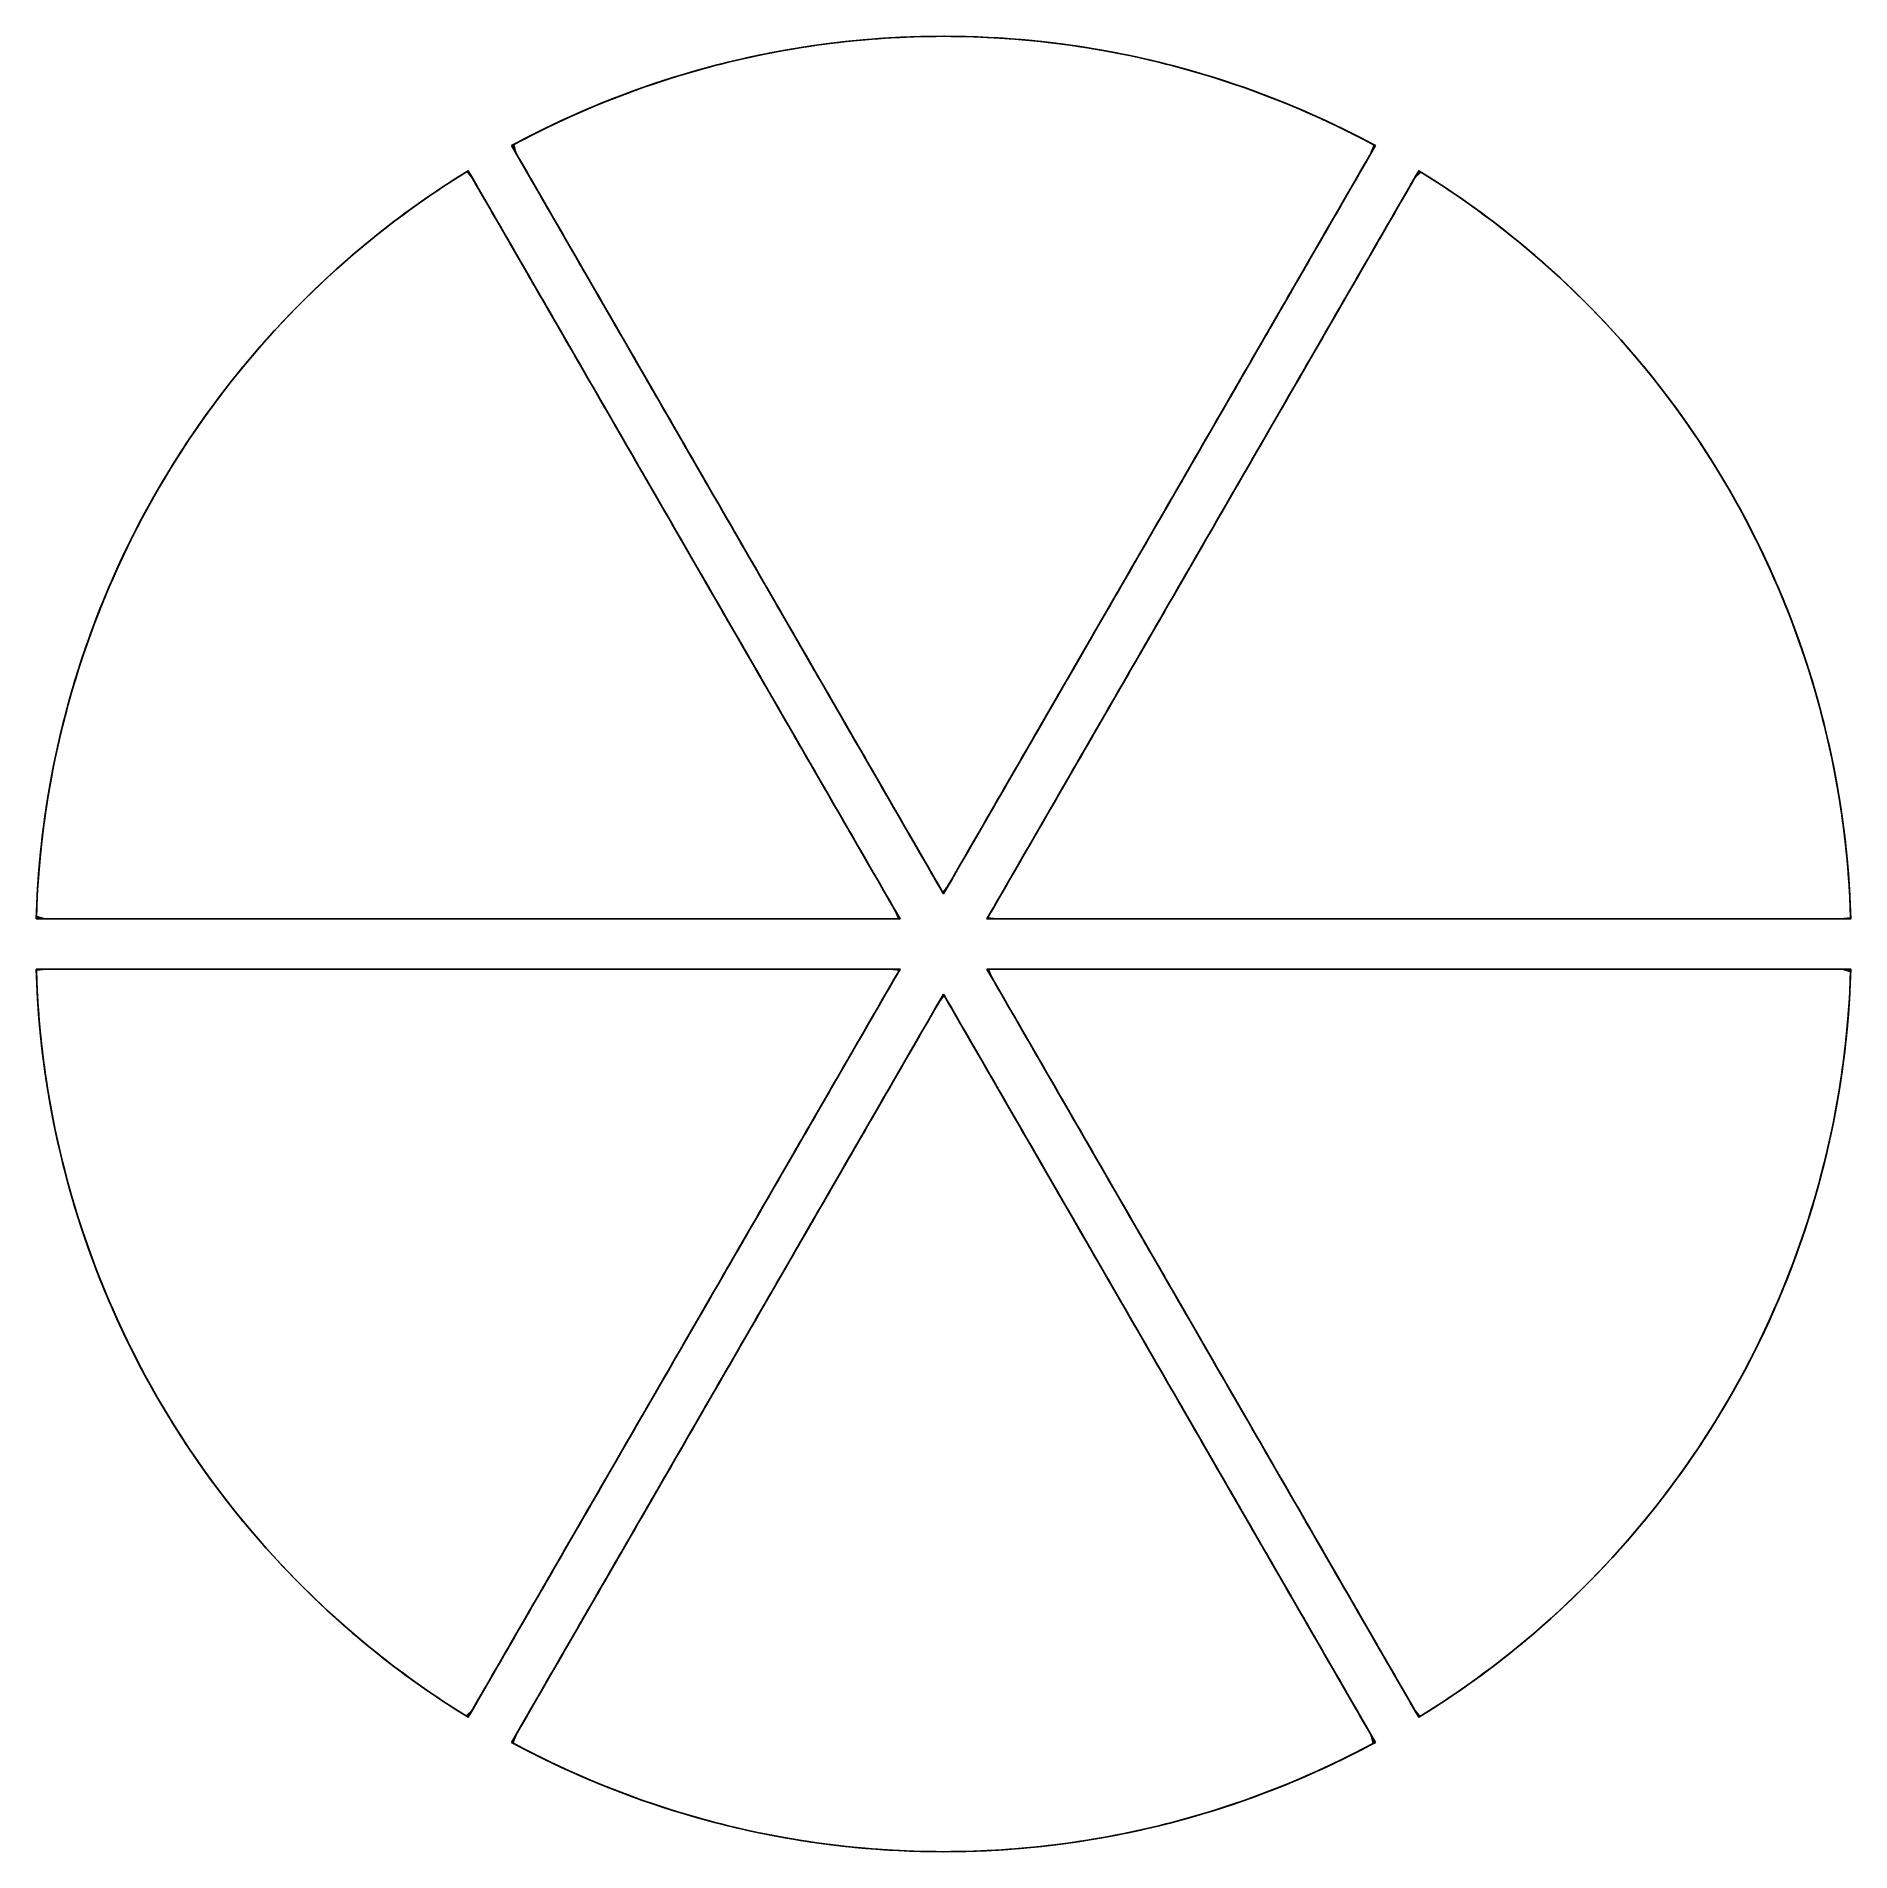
# Model space of a CAD drawing. Header units: millimetres. Extents: x -150 to 150, y -150 to 150.
import ezdxf

# ---------------------------------------------------------------- set-up
doc = ezdxf.new("R2010")
doc.units = ezdxf.units.MM
doc.layers.add('CUT', color=7, linetype='Continuous')

msp = doc.modelspace()

# ---------------------------------------------------------------- linework, layer by layer
at = {"layer": 'CUT'}
for points in [[(-71.377, 131.929), (-70.284, 132.515), (-69.187, 133.091), (-68.084, 133.658), (-66.977, 134.217), (-65.865, 134.766), (-64.749, 135.305), (-63.628, 135.836), (-62.503, 136.357), (-61.374, 136.869), (-60.241, 137.372), (-59.103, 137.865), (-57.962, 138.349), (-56.816, 138.823), (-55.667, 139.288), (-54.513, 139.744), (-53.356, 140.19), (-52.196, 140.626), (-51.031, 141.052), (-49.864, 141.469), (-48.693, 141.877), (-47.518, 142.274), (-46.341, 142.662), (-45.16, 143.041), (-43.976, 143.409), (-42.789, 143.768), (-41.599, 144.116), (-40.407, 144.455), (-39.211, 144.784), (-38.013, 145.103), (-36.812, 145.413), (-35.609, 145.712), (-34.403, 146.001), (-33.195, 146.281), (-31.985, 146.55), (-30.773, 146.81), (-29.558, 147.059), (-28.341, 147.298), (-27.123, 147.527), (-25.903, 147.747), (-24.68, 147.956), (-23.457, 148.155), (-22.231, 148.343), (-21.004, 148.522), (-19.776, 148.691), (-18.546, 148.849), (-17.315, 148.997), (-16.083, 149.135), (-14.849, 149.263), (-13.615, 149.381), (-12.38, 149.488), (-11.144, 149.585), (-9.907, 149.672), (-8.669, 149.749), (-7.431, 149.816), (-6.193, 149.872), (-4.954, 149.918), (-3.714, 149.954), (-2.475, 149.98), (-1.235, 149.995), (0.005, 150), (1.245, 149.995), (2.485, 149.979), (3.724, 149.954), (4.964, 149.918), (6.203, 149.872), (7.441, 149.815), (8.679, 149.749), (9.917, 149.672), (11.154, 149.585), (12.39, 149.487), (13.625, 149.38), (14.859, 149.262), (16.093, 149.134), (17.325, 148.996), (18.556, 148.848), (19.786, 148.689), (21.014, 148.521), (22.241, 148.342), (23.466, 148.153), (24.69, 147.954), (25.912, 147.745), (27.133, 147.526), (28.351, 147.296), (29.568, 147.057), (30.782, 146.808), (31.995, 146.548), (33.205, 146.279), (34.413, 145.999), (35.619, 145.71), (36.822, 145.41), (38.023, 145.101), (39.221, 144.782), (40.416, 144.453), (41.609, 144.114), (42.799, 143.765), (43.985, 143.406), (45.169, 143.038), (46.35, 142.659), (47.528, 142.271), (48.702, 141.874), (49.873, 141.466), (51.041, 141.049), (52.205, 140.622), (53.366, 140.186), (54.523, 139.74), (55.676, 139.285), (56.825, 138.82), (57.971, 138.345), (59.112, 137.861), (60.25, 137.368), (61.383, 136.865), (62.512, 136.353), (63.637, 135.832), (64.758, 135.301), (65.874, 134.761), (66.986, 134.212), (68.093, 133.654), (69.195, 133.086), (70.293, 132.51), (71.377, 131.929), (70.284, 132.515), (69.187, 133.091), (68.084, 133.658), (66.977, 134.217), (65.865, 134.766), (64.749, 135.305), (63.628, 135.836), (62.503, 136.357), (61.374, 136.869), (60.241, 137.372), (59.103, 137.865), (57.962, 138.349), (56.816, 138.823), (55.667, 139.288), (54.513, 139.744), (53.356, 140.19), (52.196, 140.626), (51.031, 141.052), (49.864, 141.469), (48.693, 141.877), (47.518, 142.274), (46.341, 142.662), (45.16, 143.041), (43.976, 143.409), (42.789, 143.768), (41.599, 144.116), (40.407, 144.455), (39.211, 144.784), (38.013, 145.103), (36.812, 145.413), (35.609, 145.712), (34.403, 146.001), (33.195, 146.281), (31.985, 146.55), (30.773, 146.81), (29.558, 147.059), (28.341, 147.298), (27.123, 147.527), (25.903, 147.747), (24.68, 147.956), (23.457, 148.155), (22.231, 148.343), (21.004, 148.522), (19.776, 148.691), (18.546, 148.849), (17.315, 148.997), (16.083, 149.135), (14.849, 149.263), (13.615, 149.381), (12.38, 149.488), (11.144, 149.585), (9.907, 149.672), (8.669, 149.749), (7.431, 149.816), (6.193, 149.872), (4.954, 149.918), (3.714, 149.954), (2.475, 149.98), (1.235, 149.995), (-0.005, 150), (-1.245, 149.995), (-2.485, 149.979), (-3.724, 149.954), (-4.964, 149.918), (-6.203, 149.872), (-7.441, 149.815), (-8.679, 149.749), (-9.917, 149.672), (-11.154, 149.585), (-12.39, 149.487), (-13.625, 149.38), (-14.859, 149.262), (-16.093, 149.134), (-17.325, 148.996), (-18.556, 148.848), (-19.786, 148.689), (-21.014, 148.521), (-22.241, 148.342), (-23.466, 148.153), (-24.69, 147.954), (-25.912, 147.745), (-27.133, 147.526), (-28.351, 147.296), (-29.568, 147.057), (-30.782, 146.808), (-31.995, 146.548), (-33.205, 146.279), (-34.413, 145.999), (-35.619, 145.71), (-36.822, 145.41), (-38.023, 145.101), (-39.221, 144.782), (-40.416, 144.453), (-41.609, 144.114), (-42.799, 143.765), (-43.985, 143.406), (-45.169, 143.038), (-46.35, 142.659), (-47.528, 142.271), (-48.702, 141.874), (-49.873, 141.466), (-51.041, 141.049), (-52.205, 140.622), (-53.366, 140.186), (-54.523, 139.74), (-55.676, 139.285), (-56.825, 138.82), (-57.971, 138.345), (-59.112, 137.861), (-60.25, 137.368), (-61.383, 136.865), (-62.512, 136.353), (-63.637, 135.832), (-64.758, 135.301), (-65.874, 134.761), (-66.986, 134.212), (-68.093, 133.654), (-69.195, 133.086), (-70.293, 132.51), (-71.377, 131.929)], [(0, 8.3), (0.905, 9.867), (1.81, 11.434), (2.714, 13.001), (3.619, 14.568), (4.524, 16.136), (5.429, 17.703), (6.333, 19.27), (7.238, 20.837), (8.143, 22.404), (9.048, 23.971), (9.952, 25.538), (10.857, 27.105), (11.762, 28.672), (12.667, 30.239), (13.571, 31.807), (14.476, 33.374), (15.381, 34.941), (16.286, 36.508), (17.191, 38.075), (18.095, 39.642), (19, 41.209), (19.905, 42.776), (20.81, 44.343), (21.714, 45.91), (22.619, 47.478), (23.524, 49.045), (24.429, 50.612), (25.333, 52.179), (26.238, 53.746), (27.143, 55.313), (28.048, 56.88), (28.953, 58.447), (29.857, 60.014), (30.762, 61.581), (31.667, 63.149), (32.572, 64.716), (33.476, 66.283), (34.381, 67.85), (35.286, 69.417), (36.191, 70.984), (37.095, 72.551), (38, 74.118), (38.905, 75.685), (39.81, 77.252), (40.714, 78.82), (41.619, 80.387), (42.524, 81.954), (43.429, 83.521), (44.334, 85.088), (45.238, 86.655), (46.143, 88.222), (47.048, 89.789), (47.953, 91.356), (48.857, 92.923), (49.762, 94.491), (50.667, 96.058), (51.572, 97.625), (52.476, 99.192), (53.381, 100.759), (54.286, 102.326), (55.191, 103.893), (56.095, 105.46), (57, 107.027), (57.905, 108.594), (58.81, 110.162), (59.715, 111.729), (60.619, 113.296), (61.524, 114.863), (62.429, 116.43), (63.334, 117.997), (64.238, 119.564), (65.143, 121.131), (66.048, 122.698), (66.953, 124.265), (67.857, 125.833), (68.762, 127.4), (69.667, 128.967), (70.572, 130.534), (71.203, 132.023), (69.605, 132.873), (67.997, 133.703), (66.379, 134.513), (64.752, 135.304), (63.115, 136.075), (61.469, 136.827), (59.813, 137.559), (58.15, 138.27), (56.478, 138.961), (54.797, 139.633), (53.109, 140.284), (51.413, 140.914), (49.709, 141.524), (47.998, 142.113), (46.28, 142.682), (44.556, 143.23), (42.825, 143.757), (41.087, 144.263), (39.344, 144.748), (37.595, 145.212), (35.841, 145.655), (34.081, 146.077), (32.316, 146.478), (30.547, 146.857), (28.773, 147.215), (26.995, 147.551), (25.213, 147.866), (23.428, 148.159), (21.639, 148.431), (19.846, 148.681), (18.051, 148.91), (16.254, 149.117), (14.454, 149.302), (12.652, 149.465), (10.848, 149.607), (9.042, 149.727), (7.235, 149.825), (5.427, 149.902), (3.619, 149.956), (1.809, 149.989), (0, 150), (-1.809, 149.989), (-3.619, 149.956), (-5.427, 149.902), (-7.235, 149.825), (-9.042, 149.727), (-10.848, 149.607), (-12.652, 149.465), (-14.454, 149.302), (-16.254, 149.117), (-18.051, 148.91), (-19.846, 148.681), (-21.639, 148.431), (-23.428, 148.159), (-25.213, 147.866), (-26.995, 147.551), (-28.773, 147.215), (-30.547, 146.857), (-32.316, 146.478), (-34.081, 146.077), (-35.841, 145.655), (-37.595, 145.212), (-39.344, 144.748), (-41.087, 144.263), (-42.825, 143.757), (-44.556, 143.23), (-46.28, 142.682), (-47.998, 142.113), (-49.709, 141.524), (-51.413, 140.914), (-53.109, 140.284), (-54.797, 139.633), (-56.478, 138.961), (-58.15, 138.27), (-59.813, 137.559), (-61.469, 136.827), (-63.115, 136.075), (-64.752, 135.304), (-66.379, 134.513), (-67.997, 133.703), (-69.605, 132.873), (-71.203, 132.023), (-70.572, 130.534), (-69.667, 128.967), (-68.762, 127.4), (-67.857, 125.833), (-66.953, 124.265), (-66.048, 122.698), (-65.143, 121.131), (-64.238, 119.564), (-63.334, 117.997), (-62.429, 116.43), (-61.524, 114.863), (-60.619, 113.296), (-59.715, 111.729), (-58.81, 110.162), (-57.905, 108.594), (-57, 107.027), (-56.095, 105.46), (-55.191, 103.893), (-54.286, 102.326), (-53.381, 100.759), (-52.476, 99.192), (-51.572, 97.625), (-50.667, 96.058), (-49.762, 94.491), (-48.857, 92.923), (-47.953, 91.356), (-47.048, 89.789), (-46.143, 88.222), (-45.238, 86.655), (-44.334, 85.088), (-43.429, 83.521), (-42.524, 81.954), (-41.619, 80.387), (-40.714, 78.82), (-39.81, 77.252), (-38.905, 75.685), (-38, 74.118), (-37.095, 72.551), (-36.191, 70.984), (-35.286, 69.417), (-34.381, 67.85), (-33.476, 66.283), (-32.572, 64.716), (-31.667, 63.149), (-30.762, 61.581), (-29.857, 60.014), (-28.953, 58.447), (-28.048, 56.88), (-27.143, 55.313), (-26.238, 53.746), (-25.333, 52.179), (-24.429, 50.612), (-23.524, 49.045), (-22.619, 47.478), (-21.714, 45.91), (-20.81, 44.343), (-19.905, 42.776), (-19, 41.209), (-18.095, 39.642), (-17.191, 38.075), (-16.286, 36.508), (-15.381, 34.941), (-14.476, 33.374), (-13.571, 31.807), (-12.667, 30.239), (-11.762, 28.672), (-10.857, 27.105), (-9.952, 25.538), (-9.048, 23.971), (-8.143, 22.404), (-7.238, 20.837), (-6.333, 19.27), (-5.429, 17.703), (-4.524, 16.136), (-3.619, 14.568), (-2.714, 13.001), (-1.81, 11.434), (-0.905, 9.867), (0, 8.3)], [(71.377, 131.929), (69.781, 132.781), (68.174, 133.613), (66.557, 134.425), (64.931, 135.218), (63.295, 135.992), (61.65, 136.746), (59.995, 137.479), (58.333, 138.193), (56.661, 138.887), (54.982, 139.56), (53.294, 140.213), (51.599, 140.846), (49.896, 141.458), (48.186, 142.05), (46.469, 142.621), (44.745, 143.171), (43.015, 143.7), (41.278, 144.209), (39.535, 144.696), (37.787, 145.162), (36.033, 145.608), (34.274, 146.032), (32.51, 146.435), (30.741, 146.816), (28.968, 147.176), (27.19, 147.515), (25.409, 147.832), (23.624, 148.128), (21.835, 148.402), (20.043, 148.655), (18.248, 148.886), (16.451, 149.095), (14.651, 149.283), (12.849, 149.449), (11.046, 149.593), (9.24, 149.715), (7.434, 149.816), (5.626, 149.894), (3.817, 149.951), (2.008, 149.987), (0.198, 150), (-1.611, 149.991), (-3.42, 149.961), (-5.229, 149.909), (-7.037, 149.835), (-8.844, 149.739), (-10.65, 149.621), (-12.454, 149.482), (-14.256, 149.321), (-16.056, 149.138), (-17.854, 148.934), (-19.65, 148.707), (-21.442, 148.46), (-23.232, 148.19), (-25.018, 147.899), (-26.8, 147.586), (-28.578, 147.252), (-30.353, 146.897), (-32.122, 146.52), (-33.888, 146.122), (-35.648, 145.703), (-37.403, 145.262), (-39.152, 144.8), (-40.896, 144.317), (-42.634, 143.813), (-44.366, 143.289), (-46.091, 142.743), (-47.81, 142.177), (-49.522, 141.59), (-51.226, 140.982), (-52.923, 140.354), (-54.612, 139.705), (-56.294, 139.036), (-57.967, 138.347), (-59.631, 137.638), (-61.287, 136.908), (-62.935, 136.159), (-64.572, 135.39), (-66.201, 134.601), (-67.82, 133.793), (-69.429, 132.965), (-71.028, 132.118), (-70.671, 130.706), (-69.766, 129.139), (-68.861, 127.572), (-67.957, 126.004), (-67.052, 124.437), (-66.147, 122.87), (-65.242, 121.303), (-64.338, 119.736), (-63.433, 118.169), (-62.528, 116.602), (-61.623, 115.035), (-60.719, 113.468), (-59.814, 111.901), (-58.909, 110.333), (-58.004, 108.766), (-57.099, 107.199), (-56.195, 105.632), (-55.29, 104.065), (-54.385, 102.498), (-53.48, 100.931), (-52.576, 99.364), (-51.671, 97.797), (-50.766, 96.23), (-49.861, 94.662), (-48.957, 93.095), (-48.052, 91.528), (-47.147, 89.961), (-46.242, 88.394), (-45.338, 86.827), (-44.433, 85.26), (-43.528, 83.693), (-42.623, 82.126), (-41.718, 80.559), (-40.814, 78.991), (-39.909, 77.424), (-39.004, 75.857), (-38.099, 74.29), (-37.195, 72.723), (-36.29, 71.156), (-35.385, 69.589), (-34.48, 68.022), (-33.576, 66.455), (-32.671, 64.888), (-31.766, 63.32), (-30.861, 61.753), (-29.957, 60.186), (-29.052, 58.619), (-28.147, 57.052), (-27.242, 55.485), (-26.337, 53.918), (-25.433, 52.351), (-24.528, 50.784), (-23.623, 49.217), (-22.718, 47.649), (-21.814, 46.082), (-20.909, 44.515), (-20.004, 42.948), (-19.099, 41.381), (-18.195, 39.814), (-17.29, 38.247), (-16.385, 36.68), (-15.48, 35.113), (-14.575, 33.545), (-13.671, 31.978), (-12.766, 30.411), (-11.861, 28.844), (-10.956, 27.277), (-10.052, 25.71), (-9.147, 24.143), (-8.242, 22.576), (-7.337, 21.009), (-6.433, 19.442), (-5.528, 17.874), (-4.623, 16.307), (-3.718, 14.74), (-2.814, 13.173), (-1.909, 11.606), (-1.004, 10.039), (-0.099, 8.472), (0.806, 9.695), (1.71, 11.262), (2.615, 12.829), (3.52, 14.397), (4.425, 15.964), (5.329, 17.531), (6.234, 19.098), (7.139, 20.665), (8.044, 22.232), (8.948, 23.799), (9.853, 25.366), (10.758, 26.933), (11.663, 28.5), (12.567, 30.068), (13.472, 31.635), (14.377, 33.202), (15.282, 34.769), (16.187, 36.336), (17.091, 37.903), (17.996, 39.47), (18.901, 41.037), (19.806, 42.604), (20.71, 44.171), (21.615, 45.739), (22.52, 47.306), (23.425, 48.873), (24.329, 50.44), (25.234, 52.007), (26.139, 53.574), (27.044, 55.141), (27.949, 56.708), (28.853, 58.275), (29.758, 59.842), (30.663, 61.41), (31.568, 62.977), (32.472, 64.544), (33.377, 66.111), (34.282, 67.678), (35.187, 69.245), (36.091, 70.812), (36.996, 72.379), (37.901, 73.946), (38.806, 75.513), (39.71, 77.081), (40.615, 78.648), (41.52, 80.215), (42.425, 81.782), (43.33, 83.349), (44.234, 84.916), (45.139, 86.483), (46.044, 88.05), (46.949, 89.617), (47.853, 91.184), (48.758, 92.752), (49.663, 94.319), (50.568, 95.886), (51.472, 97.453), (52.377, 99.02), (53.282, 100.587), (54.187, 102.154), (55.091, 103.721), (55.996, 105.288), (56.901, 106.855), (57.806, 108.423), (58.711, 109.99), (59.615, 111.557), (60.52, 113.124), (61.425, 114.691), (62.33, 116.258), (63.234, 117.825), (64.139, 119.392), (65.044, 120.959), (65.949, 122.526), (66.853, 124.094), (67.758, 125.661), (68.663, 127.228), (69.568, 128.795), (70.473, 130.362), (71.377, 131.929)], [(-71.377, 131.929), (-70.787, 130.907), (-70.193, 129.877), (-69.598, 128.847), (-69.003, 127.816), (-68.408, 126.786), (-67.813, 125.756), (-67.218, 124.726), (-66.623, 123.695), (-66.029, 122.665), (-65.434, 121.635), (-64.839, 120.604), (-64.244, 119.574), (-63.649, 118.544), (-63.054, 117.513), (-62.459, 116.483), (-61.865, 115.453), (-61.27, 114.422), (-60.675, 113.392), (-60.08, 112.362), (-59.485, 111.331), (-58.89, 110.301), (-58.296, 109.271), (-57.701, 108.241), (-57.106, 107.21), (-56.511, 106.18), (-55.916, 105.15), (-55.321, 104.119), (-54.726, 103.089), (-54.132, 102.059), (-53.537, 101.028), (-52.942, 99.998), (-52.347, 98.968), (-51.752, 97.937), (-51.157, 96.907), (-50.562, 95.877), (-49.968, 94.846), (-49.373, 93.816), (-48.778, 92.786), (-48.183, 91.755), (-47.588, 90.725), (-46.993, 89.695), (-46.398, 88.665), (-45.804, 87.634), (-45.209, 86.604), (-44.614, 85.574), (-44.019, 84.543), (-43.424, 83.513), (-42.829, 82.483), (-42.235, 81.452), (-41.64, 80.422), (-41.045, 79.392), (-40.45, 78.361), (-39.855, 77.331), (-39.26, 76.301), (-38.665, 75.27), (-38.071, 74.24), (-37.476, 73.21), (-36.881, 72.18), (-36.286, 71.149), (-35.691, 70.119), (-35.096, 69.089), (-34.501, 68.058), (-33.907, 67.028), (-33.312, 65.998), (-32.717, 64.967), (-32.122, 63.937), (-31.527, 62.907), (-30.932, 61.876), (-30.337, 60.846), (-29.743, 59.816), (-29.148, 58.785), (-28.553, 57.755), (-27.958, 56.725), (-27.363, 55.694), (-26.768, 54.664), (-26.174, 53.634), (-25.579, 52.604), (-24.984, 51.573), (-24.389, 50.543), (-23.794, 49.513), (-23.199, 48.482), (-22.604, 47.452), (-22.01, 46.422), (-21.415, 45.391), (-20.82, 44.361), (-20.225, 43.331), (-19.63, 42.3), (-19.035, 41.27), (-18.44, 40.24), (-17.846, 39.209), (-17.251, 38.179), (-16.656, 37.149), (-16.061, 36.118), (-15.466, 35.088), (-14.871, 34.058), (-14.276, 33.028), (-13.682, 31.997), (-13.087, 30.967), (-12.492, 29.937), (-11.897, 28.906), (-11.302, 27.876), (-10.707, 26.846), (-10.112, 25.815), (-9.518, 24.785), (-8.923, 23.755), (-8.328, 22.724), (-7.733, 21.694), (-7.138, 20.664), (-6.543, 19.633), (-5.949, 18.603), (-5.354, 17.573), (-4.759, 16.543), (-4.164, 15.512), (-3.569, 14.482), (-2.974, 13.452), (-2.379, 12.421), (-1.785, 11.391), (-1.19, 10.361), (-0.595, 9.33), (0, 8.3), (-0.59, 9.322), (-1.185, 10.352), (-1.78, 11.382), (-2.374, 12.413), (-2.969, 13.443), (-3.564, 14.473), (-4.159, 15.504), (-4.754, 16.534), (-5.349, 17.564), (-5.944, 18.594), (-6.538, 19.625), (-7.133, 20.655), (-7.728, 21.685), (-8.323, 22.716), (-8.918, 23.746), (-9.513, 24.776), (-10.107, 25.807), (-10.702, 26.837), (-11.297, 27.867), (-11.892, 28.898), (-12.487, 29.928), (-13.082, 30.958), (-13.677, 31.989), (-14.271, 33.019), (-14.866, 34.049), (-15.461, 35.08), (-16.056, 36.11), (-16.651, 37.14), (-17.246, 38.17), (-17.841, 39.201), (-18.435, 40.231), (-19.03, 41.261), (-19.625, 42.292), (-20.22, 43.322), (-20.815, 44.352), (-21.41, 45.383), (-22.005, 46.413), (-22.599, 47.443), (-23.194, 48.474), (-23.789, 49.504), (-24.384, 50.534), (-24.979, 51.565), (-25.574, 52.595), (-26.169, 53.625), (-26.763, 54.655), (-27.358, 55.686), (-27.953, 56.716), (-28.548, 57.746), (-29.143, 58.777), (-29.738, 59.807), (-30.332, 60.837), (-30.927, 61.868), (-31.522, 62.898), (-32.117, 63.928), (-32.712, 64.959), (-33.307, 65.989), (-33.902, 67.019), (-34.496, 68.05), (-35.091, 69.08), (-35.686, 70.11), (-36.281, 71.141), (-36.876, 72.171), (-37.471, 73.201), (-38.066, 74.231), (-38.66, 75.262), (-39.255, 76.292), (-39.85, 77.322), (-40.445, 78.353), (-41.04, 79.383), (-41.635, 80.413), (-42.23, 81.444), (-42.824, 82.474), (-43.419, 83.504), (-44.014, 84.535), (-44.609, 85.565), (-45.204, 86.595), (-45.799, 87.626), (-46.393, 88.656), (-46.988, 89.686), (-47.583, 90.717), (-48.178, 91.747), (-48.773, 92.777), (-49.368, 93.807), (-49.963, 94.838), (-50.557, 95.868), (-51.152, 96.898), (-51.747, 97.929), (-52.342, 98.959), (-52.937, 99.989), (-53.532, 101.02), (-54.127, 102.05), (-54.721, 103.08), (-55.316, 104.111), (-55.911, 105.141), (-56.506, 106.171), (-57.101, 107.202), (-57.696, 108.232), (-58.291, 109.262), (-58.885, 110.292), (-59.48, 111.323), (-60.075, 112.353), (-60.67, 113.383), (-61.265, 114.414), (-61.86, 115.444), (-62.454, 116.474), (-63.049, 117.505), (-63.644, 118.535), (-64.239, 119.565), (-64.834, 120.596), (-65.429, 121.626), (-66.024, 122.656), (-66.618, 123.687), (-67.213, 124.717), (-67.808, 125.747), (-68.403, 126.778), (-68.998, 127.808), (-69.593, 128.838), (-70.188, 129.868), (-70.782, 130.899), (-71.377, 131.929)], [(0, 8.3), (0.59, 9.322), (1.185, 10.352), (1.78, 11.382), (2.374, 12.413), (2.969, 13.443), (3.564, 14.473), (4.159, 15.504), (4.754, 16.534), (5.349, 17.564), (5.944, 18.594), (6.538, 19.625), (7.133, 20.655), (7.728, 21.685), (8.323, 22.716), (8.918, 23.746), (9.513, 24.776), (10.107, 25.807), (10.702, 26.837), (11.297, 27.867), (11.892, 28.898), (12.487, 29.928), (13.082, 30.958), (13.677, 31.989), (14.271, 33.019), (14.866, 34.049), (15.461, 35.08), (16.056, 36.11), (16.651, 37.14), (17.246, 38.17), (17.841, 39.201), (18.435, 40.231), (19.03, 41.261), (19.625, 42.292), (20.22, 43.322), (20.815, 44.352), (21.41, 45.383), (22.005, 46.413), (22.599, 47.443), (23.194, 48.474), (23.789, 49.504), (24.384, 50.534), (24.979, 51.565), (25.574, 52.595), (26.169, 53.625), (26.763, 54.655), (27.358, 55.686), (27.953, 56.716), (28.548, 57.746), (29.143, 58.777), (29.738, 59.807), (30.332, 60.837), (30.927, 61.868), (31.522, 62.898), (32.117, 63.928), (32.712, 64.959), (33.307, 65.989), (33.902, 67.019), (34.496, 68.05), (35.091, 69.08), (35.686, 70.11), (36.281, 71.141), (36.876, 72.171), (37.471, 73.201), (38.066, 74.231), (38.66, 75.262), (39.255, 76.292), (39.85, 77.322), (40.445, 78.353), (41.04, 79.383), (41.635, 80.413), (42.23, 81.444), (42.824, 82.474), (43.419, 83.504), (44.014, 84.535), (44.609, 85.565), (45.204, 86.595), (45.799, 87.626), (46.393, 88.656), (46.988, 89.686), (47.583, 90.717), (48.178, 91.747), (48.773, 92.777), (49.368, 93.807), (49.963, 94.838), (50.557, 95.868), (51.152, 96.898), (51.747, 97.929), (52.342, 98.959), (52.937, 99.989), (53.532, 101.02), (54.127, 102.05), (54.721, 103.08), (55.316, 104.111), (55.911, 105.141), (56.506, 106.171), (57.101, 107.202), (57.696, 108.232), (58.291, 109.262), (58.885, 110.292), (59.48, 111.323), (60.075, 112.353), (60.67, 113.383), (61.265, 114.414), (61.86, 115.444), (62.454, 116.474), (63.049, 117.505), (63.644, 118.535), (64.239, 119.565), (64.834, 120.596), (65.429, 121.626), (66.024, 122.656), (66.618, 123.687), (67.213, 124.717), (67.808, 125.747), (68.403, 126.778), (68.998, 127.808), (69.593, 128.838), (70.188, 129.868), (70.782, 130.899), (71.377, 131.929), (70.787, 130.907), (70.193, 129.877), (69.598, 128.847), (69.003, 127.816), (68.408, 126.786), (67.813, 125.756), (67.218, 124.726), (66.623, 123.695), (66.029, 122.665), (65.434, 121.635), (64.839, 120.604), (64.244, 119.574), (63.649, 118.544), (63.054, 117.513), (62.459, 116.483), (61.865, 115.453), (61.27, 114.422), (60.675, 113.392), (60.08, 112.362), (59.485, 111.331), (58.89, 110.301), (58.296, 109.271), (57.701, 108.241), (57.106, 107.21), (56.511, 106.18), (55.916, 105.15), (55.321, 104.119), (54.726, 103.089), (54.132, 102.059), (53.537, 101.028), (52.942, 99.998), (52.347, 98.968), (51.752, 97.937), (51.157, 96.907), (50.562, 95.877), (49.968, 94.846), (49.373, 93.816), (48.778, 92.786), (48.183, 91.755), (47.588, 90.725), (46.993, 89.695), (46.398, 88.665), (45.804, 87.634), (45.209, 86.604), (44.614, 85.574), (44.019, 84.543), (43.424, 83.513), (42.829, 82.483), (42.235, 81.452), (41.64, 80.422), (41.045, 79.392), (40.45, 78.361), (39.855, 77.331), (39.26, 76.301), (38.665, 75.27), (38.071, 74.24), (37.476, 73.21), (36.881, 72.18), (36.286, 71.149), (35.691, 70.119), (35.096, 69.089), (34.501, 68.058), (33.907, 67.028), (33.312, 65.998), (32.717, 64.967), (32.122, 63.937), (31.527, 62.907), (30.932, 61.876), (30.337, 60.846), (29.743, 59.816), (29.148, 58.785), (28.553, 57.755), (27.958, 56.725), (27.363, 55.694), (26.768, 54.664), (26.174, 53.634), (25.579, 52.604), (24.984, 51.573), (24.389, 50.543), (23.794, 49.513), (23.199, 48.482), (22.604, 47.452), (22.01, 46.422), (21.415, 45.391), (20.82, 44.361), (20.225, 43.331), (19.63, 42.3), (19.035, 41.27), (18.44, 40.24), (17.846, 39.209), (17.251, 38.179), (16.656, 37.149), (16.061, 36.118), (15.466, 35.088), (14.871, 34.058), (14.276, 33.028), (13.682, 31.997), (13.087, 30.967), (12.492, 29.937), (11.897, 28.906), (11.302, 27.876), (10.707, 26.846), (10.112, 25.815), (9.518, 24.785), (8.923, 23.755), (8.328, 22.724), (7.733, 21.694), (7.138, 20.664), (6.543, 19.633), (5.949, 18.603), (5.354, 17.573), (4.759, 16.543), (4.164, 15.512), (3.569, 14.482), (2.974, 13.452), (2.379, 12.421), (1.785, 11.391), (1.19, 10.361), (0.595, 9.33), (0, 8.3)], [(-149.943, 4.15), (-149.903, 5.389), (-149.853, 6.628), (-149.794, 7.867), (-149.723, 9.105), (-149.643, 10.342), (-149.552, 11.578), (-149.452, 12.814), (-149.341, 14.049), (-149.219, 15.283), (-149.088, 16.516), (-148.946, 17.748), (-148.795, 18.978), (-148.633, 20.208), (-148.46, 21.436), (-148.278, 22.662), (-148.086, 23.887), (-147.883, 25.11), (-147.671, 26.332), (-147.448, 27.551), (-147.215, 28.769), (-146.972, 29.985), (-146.72, 31.199), (-146.457, 32.411), (-146.184, 33.62), (-145.901, 34.827), (-145.608, 36.032), (-145.305, 37.235), (-144.992, 38.434), (-144.67, 39.632), (-144.337, 40.826), (-143.995, 42.018), (-143.643, 43.207), (-143.281, 44.392), (-142.909, 45.575), (-142.527, 46.755), (-142.136, 47.931), (-141.735, 49.105), (-141.324, 50.275), (-140.904, 51.441), (-140.474, 52.604), (-140.034, 53.763), (-139.585, 54.919), (-139.126, 56.071), (-138.658, 57.219), (-138.18, 58.363), (-137.693, 59.503), (-137.196, 60.64), (-136.69, 61.772), (-136.175, 62.899), (-135.651, 64.023), (-135.117, 65.142), (-134.574, 66.257), (-134.021, 67.367), (-133.46, 68.472), (-132.889, 69.573), (-132.31, 70.669), (-131.721, 71.76), (-131.123, 72.847), (-130.517, 73.928), (-129.901, 75.004), (-129.277, 76.076), (-128.644, 77.142), (-128.002, 78.202), (-127.351, 79.258), (-126.691, 80.308), (-126.023, 81.352), (-125.346, 82.391), (-124.661, 83.424), (-123.967, 84.452), (-123.265, 85.474), (-122.554, 86.49), (-121.835, 87.5), (-121.108, 88.504), (-120.372, 89.502), (-119.628, 90.494), (-118.876, 91.48), (-118.116, 92.459), (-117.347, 93.432), (-116.571, 94.399), (-115.787, 95.359), (-114.995, 96.313), (-114.195, 97.26), (-113.387, 98.201), (-112.571, 99.135), (-111.748, 100.062), (-110.917, 100.982), (-110.078, 101.896), (-109.232, 102.802), (-108.379, 103.702), (-107.518, 104.594), (-106.65, 105.479), (-105.774, 106.357), (-104.892, 107.228), (-104.002, 108.091), (-103.105, 108.947), (-102.2, 109.796), (-101.289, 110.637), (-100.371, 111.47), (-99.447, 112.296), (-98.515, 113.114), (-97.577, 113.925), (-96.632, 114.727), (-95.68, 115.522), (-94.722, 116.309), (-93.757, 117.088), (-92.786, 117.859), (-91.809, 118.622), (-90.825, 119.377), (-89.835, 120.123), (-88.839, 120.862), (-87.837, 121.592), (-86.829, 122.314), (-85.815, 123.028), (-84.795, 123.733), (-83.77, 124.429), (-82.738, 125.118), (-81.701, 125.797), (-80.658, 126.468), (-79.61, 127.131), (-78.565, 127.779), (-79.619, 127.125), (-80.667, 126.463), (-81.709, 125.792), (-82.746, 125.112), (-83.778, 124.424), (-84.803, 123.727), (-85.823, 123.022), (-86.837, 122.308), (-87.845, 121.586), (-88.847, 120.856), (-89.843, 120.117), (-90.833, 119.371), (-91.817, 118.616), (-92.794, 117.853), (-93.765, 117.082), (-94.73, 116.303), (-95.688, 115.516), (-96.639, 114.721), (-97.584, 113.918), (-98.523, 113.108), (-99.454, 112.289), (-100.379, 111.463), (-101.297, 110.63), (-102.208, 109.789), (-103.112, 108.94), (-104.009, 108.084), (-104.899, 107.221), (-105.781, 106.35), (-106.657, 105.472), (-107.525, 104.587), (-108.386, 103.694), (-109.239, 102.795), (-110.085, 101.888), (-110.924, 100.975), (-111.755, 100.055), (-112.578, 99.127), (-113.393, 98.193), (-114.201, 97.253), (-115.001, 96.306), (-115.793, 95.352), (-116.577, 94.391), (-117.354, 93.424), (-118.122, 92.451), (-118.882, 91.472), (-119.634, 90.486), (-120.378, 89.494), (-121.114, 88.496), (-121.841, 87.492), (-122.56, 86.482), (-123.271, 85.465), (-123.973, 84.444), (-124.667, 83.416), (-125.352, 82.383), (-126.029, 81.344), (-126.697, 80.299), (-127.356, 79.249), (-128.007, 78.194), (-128.649, 77.133), (-129.282, 76.067), (-129.906, 74.996), (-130.522, 73.919), (-131.128, 72.838), (-131.726, 71.752), (-132.315, 70.66), (-132.894, 69.564), (-133.465, 68.463), (-134.026, 67.358), (-134.578, 66.248), (-135.121, 65.133), (-135.655, 64.014), (-136.179, 62.89), (-136.695, 61.762), (-137.2, 60.63), (-137.697, 59.494), (-138.184, 58.354), (-138.662, 57.21), (-139.13, 56.062), (-139.588, 54.91), (-140.038, 53.754), (-140.477, 52.595), (-140.907, 51.432), (-141.327, 50.265), (-141.738, 49.095), (-142.139, 47.922), (-142.53, 46.745), (-142.912, 45.566), (-143.284, 44.383), (-143.645, 43.197), (-143.998, 42.008), (-144.34, 40.816), (-144.672, 39.622), (-144.995, 38.425), (-145.308, 37.225), (-145.61, 36.022), (-145.903, 34.818), (-146.186, 33.61), (-146.459, 32.401), (-146.722, 31.189), (-146.974, 29.975), (-147.217, 28.759), (-147.45, 27.542), (-147.672, 26.322), (-147.885, 25.1), (-148.087, 23.877), (-148.28, 22.652), (-148.462, 21.426), (-148.634, 20.198), (-148.796, 18.968), (-148.948, 17.738), (-149.089, 16.506), (-149.22, 15.273), (-149.342, 14.039), (-149.453, 12.804), (-149.553, 11.568), (-149.644, 10.332), (-149.724, 9.095), (-149.794, 7.857), (-149.854, 6.618), (-149.904, 5.379), (-149.943, 4.15)], [(-7.188, 4.15), (-8.093, 5.717), (-8.998, 7.284), (-9.902, 8.851), (-10.807, 10.418), (-11.712, 11.986), (-12.617, 13.553), (-13.521, 15.12), (-14.426, 16.687), (-15.331, 18.254), (-16.236, 19.821), (-17.14, 21.388), (-18.045, 22.955), (-18.95, 24.522), (-19.855, 26.089), (-20.76, 27.657), (-21.664, 29.224), (-22.569, 30.791), (-23.474, 32.358), (-24.379, 33.925), (-25.283, 35.492), (-26.188, 37.059), (-27.093, 38.626), (-27.998, 40.193), (-28.902, 41.76), (-29.807, 43.328), (-30.712, 44.895), (-31.617, 46.462), (-32.521, 48.029), (-33.426, 49.596), (-34.331, 51.163), (-35.236, 52.73), (-36.141, 54.297), (-37.045, 55.864), (-37.95, 57.431), (-38.855, 58.999), (-39.76, 60.566), (-40.664, 62.133), (-41.569, 63.7), (-42.474, 65.267), (-43.379, 66.834), (-44.283, 68.401), (-45.188, 69.968), (-46.093, 71.535), (-46.998, 73.102), (-47.902, 74.67), (-48.807, 76.237), (-49.712, 77.804), (-50.617, 79.371), (-51.522, 80.938), (-52.426, 82.505), (-53.331, 84.072), (-54.236, 85.639), (-55.141, 87.206), (-56.045, 88.773), (-56.95, 90.341), (-57.855, 91.908), (-58.76, 93.475), (-59.664, 95.042), (-60.569, 96.609), (-61.474, 98.176), (-62.379, 99.743), (-63.284, 101.31), (-64.188, 102.877), (-65.093, 104.444), (-65.998, 106.012), (-66.903, 107.579), (-67.807, 109.146), (-68.712, 110.713), (-69.617, 112.28), (-70.522, 113.847), (-71.426, 115.414), (-72.331, 116.981), (-73.236, 118.548), (-74.141, 120.115), (-75.045, 121.683), (-75.95, 123.25), (-76.855, 124.817), (-77.76, 126.384), (-78.734, 127.675), (-80.269, 126.716), (-81.792, 125.738), (-83.302, 124.743), (-84.801, 123.729), (-86.288, 122.697), (-87.761, 121.647), (-89.222, 120.579), (-90.671, 119.494), (-92.105, 118.392), (-93.527, 117.272), (-94.935, 116.135), (-96.329, 114.982), (-97.709, 113.811), (-99.075, 112.624), (-100.426, 111.421), (-101.763, 110.201), (-103.085, 108.966), (-104.392, 107.714), (-105.684, 106.447), (-106.96, 105.164), (-108.221, 103.866), (-109.466, 102.553), (-110.695, 101.225), (-111.908, 99.883), (-113.105, 98.525), (-114.285, 97.154), (-115.449, 95.768), (-116.596, 94.369), (-117.726, 92.955), (-118.839, 91.528), (-119.934, 90.088), (-121.012, 88.635), (-122.072, 87.168), (-123.115, 85.689), (-124.14, 84.198), (-125.146, 82.694), (-126.135, 81.179), (-127.105, 79.651), (-128.057, 78.112), (-128.99, 76.562), (-129.904, 75), (-130.799, 73.427), (-131.675, 71.844), (-132.532, 70.251), (-133.37, 68.647), (-134.189, 67.033), (-134.988, 65.409), (-135.767, 63.776), (-136.526, 62.134), (-137.266, 60.482), (-137.985, 58.822), (-138.685, 57.153), (-139.364, 55.476), (-140.023, 53.791), (-140.662, 52.098), (-141.28, 50.397), (-141.878, 48.689), (-142.455, 46.974), (-143.011, 45.252), (-143.547, 43.524), (-144.061, 41.789), (-144.555, 40.048), (-145.028, 38.301), (-145.479, 36.549), (-145.909, 34.791), (-146.319, 33.029), (-146.706, 31.261), (-147.073, 29.489), (-147.418, 27.713), (-147.741, 25.932), (-148.043, 24.148), (-148.324, 22.361), (-148.583, 20.57), (-148.82, 18.776), (-149.036, 16.979), (-149.23, 15.18), (-149.402, 13.379), (-149.553, 11.576), (-149.681, 9.771), (-149.788, 7.964), (-149.874, 6.157), (-149.937, 4.348), (-148.332, 4.15), (-146.522, 4.15), (-144.712, 4.15), (-142.903, 4.15), (-141.093, 4.15), (-139.284, 4.15), (-137.474, 4.15), (-135.665, 4.15), (-133.855, 4.15), (-132.046, 4.15), (-130.236, 4.15), (-128.427, 4.15), (-126.617, 4.15), (-124.808, 4.15), (-122.998, 4.15), (-121.189, 4.15), (-119.379, 4.15), (-117.569, 4.15), (-115.76, 4.15), (-113.95, 4.15), (-112.141, 4.15), (-110.331, 4.15), (-108.522, 4.15), (-106.712, 4.15), (-104.903, 4.15), (-103.093, 4.15), (-101.284, 4.15), (-99.474, 4.15), (-97.665, 4.15), (-95.855, 4.15), (-94.046, 4.15), (-92.236, 4.15), (-90.426, 4.15), (-88.617, 4.15), (-86.807, 4.15), (-84.998, 4.15), (-83.188, 4.15), (-81.379, 4.15), (-79.569, 4.15), (-77.76, 4.15), (-75.95, 4.15), (-74.141, 4.15), (-72.331, 4.15), (-70.522, 4.15), (-68.712, 4.15), (-66.903, 4.15), (-65.093, 4.15), (-63.284, 4.15), (-61.474, 4.15), (-59.664, 4.15), (-57.855, 4.15), (-56.045, 4.15), (-54.236, 4.15), (-52.426, 4.15), (-50.617, 4.15), (-48.807, 4.15), (-46.998, 4.15), (-45.188, 4.15), (-43.379, 4.15), (-41.569, 4.15), (-39.76, 4.15), (-37.95, 4.15), (-36.141, 4.15), (-34.331, 4.15), (-32.521, 4.15), (-30.712, 4.15), (-28.902, 4.15), (-27.093, 4.15), (-25.283, 4.15), (-23.474, 4.15), (-21.664, 4.15), (-19.855, 4.15), (-18.045, 4.15), (-16.236, 4.15), (-14.426, 4.15), (-12.617, 4.15), (-10.807, 4.15), (-8.998, 4.15), (-7.188, 4.15)], [(-78.565, 127.779), (-80.101, 126.822), (-81.625, 125.847), (-83.137, 124.853), (-84.637, 123.841), (-86.125, 122.811), (-87.6, 121.763), (-89.063, 120.697), (-90.512, 119.614), (-91.949, 118.513), (-93.372, 117.396), (-94.781, 116.261), (-96.177, 115.109), (-97.558, 113.94), (-98.926, 112.755), (-100.279, 111.554), (-101.617, 110.336), (-102.941, 109.102), (-104.249, 107.852), (-105.543, 106.587), (-106.821, 105.306), (-108.083, 104.01), (-109.33, 102.698), (-110.561, 101.372), (-111.776, 100.031), (-112.975, 98.675), (-114.157, 97.305), (-115.322, 95.921), (-116.471, 94.523), (-117.603, 93.111), (-118.717, 91.685), (-119.815, 90.247), (-120.895, 88.795), (-121.957, 87.33), (-123.002, 85.852), (-124.028, 84.362), (-125.037, 82.86), (-126.027, 81.345), (-127, 79.819), (-127.953, 78.281), (-128.888, 76.732), (-129.804, 75.172), (-130.702, 73.6), (-131.58, 72.018), (-132.439, 70.426), (-133.279, 68.823), (-134.1, 67.21), (-134.901, 65.588), (-135.682, 63.956), (-136.444, 62.314), (-137.186, 60.664), (-137.907, 59.004), (-138.609, 57.337), (-139.291, 55.66), (-139.952, 53.976), (-140.593, 52.284), (-141.214, 50.584), (-141.813, 48.877), (-142.393, 47.162), (-142.951, 45.441), (-143.489, 43.714), (-144.006, 41.979), (-144.502, 40.239), (-144.977, 38.493), (-145.431, 36.741), (-145.863, 34.984), (-146.275, 33.222), (-146.665, 31.455), (-147.034, 29.684), (-147.381, 27.908), (-147.707, 26.128), (-148.011, 24.344), (-148.294, 22.557), (-148.556, 20.766), (-148.795, 18.973), (-149.013, 17.176), (-149.21, 15.378), (-149.384, 13.577), (-149.537, 11.773), (-149.668, 9.969), (-149.778, 8.162), (-149.865, 6.355), (-149.931, 4.547), (-148.53, 4.15), (-146.72, 4.15), (-144.911, 4.15), (-143.101, 4.15), (-141.292, 4.15), (-139.482, 4.15), (-137.673, 4.15), (-135.863, 4.15), (-134.054, 4.15), (-132.244, 4.15), (-130.435, 4.15), (-128.625, 4.15), (-126.816, 4.15), (-125.006, 4.15), (-123.197, 4.15), (-121.387, 4.15), (-119.577, 4.15), (-117.768, 4.15), (-115.958, 4.15), (-114.149, 4.15), (-112.339, 4.15), (-110.53, 4.15), (-108.72, 4.15), (-106.911, 4.15), (-105.101, 4.15), (-103.292, 4.15), (-101.482, 4.15), (-99.673, 4.15), (-97.863, 4.15), (-96.054, 4.15), (-94.244, 4.15), (-92.434, 4.15), (-90.625, 4.15), (-88.815, 4.15), (-87.006, 4.15), (-85.196, 4.15), (-83.387, 4.15), (-81.577, 4.15), (-79.768, 4.15), (-77.958, 4.15), (-76.149, 4.15), (-74.339, 4.15), (-72.53, 4.15), (-70.72, 4.15), (-68.911, 4.15), (-67.101, 4.15), (-65.292, 4.15), (-63.482, 4.15), (-61.672, 4.15), (-59.863, 4.15), (-58.053, 4.15), (-56.244, 4.15), (-54.434, 4.15), (-52.625, 4.15), (-50.815, 4.15), (-49.006, 4.15), (-47.196, 4.15), (-45.387, 4.15), (-43.577, 4.15), (-41.768, 4.15), (-39.958, 4.15), (-38.149, 4.15), (-36.339, 4.15), (-34.529, 4.15), (-32.72, 4.15), (-30.91, 4.15), (-29.101, 4.15), (-27.291, 4.15), (-25.482, 4.15), (-23.672, 4.15), (-21.863, 4.15), (-20.053, 4.15), (-18.244, 4.15), (-16.434, 4.15), (-14.625, 4.15), (-12.815, 4.15), (-11.006, 4.15), (-9.196, 4.15), (-7.386, 4.15), (-7.994, 5.545), (-8.898, 7.112), (-9.803, 8.679), (-10.708, 10.247), (-11.613, 11.814), (-12.517, 13.381), (-13.422, 14.948), (-14.327, 16.515), (-15.232, 18.082), (-16.136, 19.649), (-17.041, 21.216), (-17.946, 22.783), (-18.851, 24.35), (-19.756, 25.918), (-20.66, 27.485), (-21.565, 29.052), (-22.47, 30.619), (-23.375, 32.186), (-24.279, 33.753), (-25.184, 35.32), (-26.089, 36.887), (-26.994, 38.454), (-27.898, 40.021), (-28.803, 41.589), (-29.708, 43.156), (-30.613, 44.723), (-31.517, 46.29), (-32.422, 47.857), (-33.327, 49.424), (-34.232, 50.991), (-35.137, 52.558), (-36.041, 54.125), (-36.946, 55.692), (-37.851, 57.26), (-38.756, 58.827), (-39.66, 60.394), (-40.565, 61.961), (-41.47, 63.528), (-42.375, 65.095), (-43.279, 66.662), (-44.184, 68.229), (-45.089, 69.796), (-45.994, 71.363), (-46.898, 72.931), (-47.803, 74.498), (-48.708, 76.065), (-49.613, 77.632), (-50.518, 79.199), (-51.422, 80.766), (-52.327, 82.333), (-53.232, 83.9), (-54.137, 85.467), (-55.041, 87.034), (-55.946, 88.602), (-56.851, 90.169), (-57.756, 91.736), (-58.66, 93.303), (-59.565, 94.87), (-60.47, 96.437), (-61.375, 98.004), (-62.28, 99.571), (-63.184, 101.138), (-64.089, 102.705), (-64.994, 104.273), (-65.899, 105.84), (-66.803, 107.407), (-67.708, 108.974), (-68.613, 110.541), (-69.518, 112.108), (-70.422, 113.675), (-71.327, 115.242), (-72.232, 116.809), (-73.137, 118.376), (-74.041, 119.944), (-74.946, 121.511), (-75.851, 123.078), (-76.756, 124.645), (-77.661, 126.212), (-78.565, 127.779)], [(-78.565, 127.779), (-77.97, 126.749), (-77.376, 125.718), (-76.781, 124.688), (-76.186, 123.658), (-75.591, 122.628), (-74.996, 121.597), (-74.401, 120.567), (-73.806, 119.537), (-73.212, 118.506), (-72.617, 117.476), (-72.022, 116.446), (-71.427, 115.415), (-70.832, 114.385), (-70.237, 113.355), (-69.643, 112.324), (-69.048, 111.294), (-68.453, 110.264), (-67.858, 109.233), (-67.263, 108.203), (-66.668, 107.173), (-66.073, 106.142), (-65.479, 105.112), (-64.884, 104.082), (-64.289, 103.052), (-63.694, 102.021), (-63.099, 100.991), (-62.504, 99.961), (-61.909, 98.93), (-61.315, 97.9), (-60.72, 96.87), (-60.125, 95.839), (-59.53, 94.809), (-58.935, 93.779), (-58.34, 92.748), (-57.745, 91.718), (-57.151, 90.688), (-56.556, 89.657), (-55.961, 88.627), (-55.366, 87.597), (-54.771, 86.567), (-54.176, 85.536), (-53.581, 84.506), (-52.987, 83.476), (-52.392, 82.445), (-51.797, 81.415), (-51.202, 80.385), (-50.607, 79.354), (-50.012, 78.324), (-49.418, 77.294), (-48.823, 76.263), (-48.228, 75.233), (-47.633, 74.203), (-47.038, 73.172), (-46.443, 72.142), (-45.848, 71.112), (-45.254, 70.081), (-44.659, 69.051), (-44.064, 68.021), (-43.469, 66.991), (-42.874, 65.96), (-42.279, 64.93), (-41.684, 63.9), (-41.09, 62.869), (-40.495, 61.839), (-39.9, 60.809), (-39.305, 59.778), (-38.71, 58.748), (-38.115, 57.718), (-37.52, 56.687), (-36.926, 55.657), (-36.331, 54.627), (-35.736, 53.596), (-35.141, 52.566), (-34.546, 51.536), (-33.951, 50.505), (-33.357, 49.475), (-32.762, 48.445), (-32.167, 47.415), (-31.572, 46.384), (-30.977, 45.354), (-30.382, 44.324), (-29.787, 43.293), (-29.193, 42.263), (-28.598, 41.233), (-28.003, 40.202), (-27.408, 39.172), (-26.813, 38.142), (-26.218, 37.111), (-25.623, 36.081), (-25.029, 35.051), (-24.434, 34.02), (-23.839, 32.99), (-23.244, 31.96), (-22.649, 30.93), (-22.054, 29.899), (-21.459, 28.869), (-20.865, 27.839), (-20.27, 26.808), (-19.675, 25.778), (-19.08, 24.748), (-18.485, 23.717), (-17.89, 22.687), (-17.296, 21.657), (-16.701, 20.626), (-16.106, 19.596), (-15.511, 18.566), (-14.916, 17.535), (-14.321, 16.505), (-13.726, 15.475), (-13.132, 14.444), (-12.537, 13.414), (-11.942, 12.384), (-11.347, 11.354), (-10.752, 10.323), (-10.157, 9.293), (-9.562, 8.263), (-8.968, 7.232), (-8.373, 6.202), (-7.778, 5.172), (-7.188, 4.15), (-7.783, 5.18), (-8.378, 6.211), (-8.973, 7.241), (-9.567, 8.271), (-10.162, 9.302), (-10.757, 10.332), (-11.352, 11.362), (-11.947, 12.393), (-12.542, 13.423), (-13.137, 14.453), (-13.731, 15.483), (-14.326, 16.514), (-14.921, 17.544), (-15.516, 18.574), (-16.111, 19.605), (-16.706, 20.635), (-17.301, 21.665), (-17.895, 22.696), (-18.49, 23.726), (-19.085, 24.756), (-19.68, 25.787), (-20.275, 26.817), (-20.87, 27.847), (-21.464, 28.878), (-22.059, 29.908), (-22.654, 30.938), (-23.249, 31.968), (-23.844, 32.999), (-24.439, 34.029), (-25.034, 35.059), (-25.628, 36.09), (-26.223, 37.12), (-26.818, 38.15), (-27.413, 39.181), (-28.008, 40.211), (-28.603, 41.241), (-29.198, 42.272), (-29.792, 43.302), (-30.387, 44.332), (-30.982, 45.363), (-31.577, 46.393), (-32.172, 47.423), (-32.767, 48.454), (-33.362, 49.484), (-33.956, 50.514), (-34.551, 51.544), (-35.146, 52.575), (-35.741, 53.605), (-36.336, 54.635), (-36.931, 55.666), (-37.525, 56.696), (-38.12, 57.726), (-38.715, 58.757), (-39.31, 59.787), (-39.905, 60.817), (-40.5, 61.848), (-41.095, 62.878), (-41.689, 63.908), (-42.284, 64.939), (-42.879, 65.969), (-43.474, 66.999), (-44.069, 68.03), (-44.664, 69.06), (-45.259, 70.09), (-45.853, 71.12), (-46.448, 72.151), (-47.043, 73.181), (-47.638, 74.211), (-48.233, 75.242), (-48.828, 76.272), (-49.423, 77.302), (-50.017, 78.333), (-50.612, 79.363), (-51.207, 80.393), (-51.802, 81.424), (-52.397, 82.454), (-52.992, 83.484), (-53.586, 84.515), (-54.181, 85.545), (-54.776, 86.575), (-55.371, 87.605), (-55.966, 88.636), (-56.561, 89.666), (-57.156, 90.696), (-57.75, 91.727), (-58.345, 92.757), (-58.94, 93.787), (-59.535, 94.818), (-60.13, 95.848), (-60.725, 96.878), (-61.32, 97.909), (-61.914, 98.939), (-62.509, 99.969), (-63.104, 101), (-63.699, 102.03), (-64.294, 103.06), (-64.889, 104.091), (-65.484, 105.121), (-66.078, 106.151), (-66.673, 107.181), (-67.268, 108.212), (-67.863, 109.242), (-68.458, 110.272), (-69.053, 111.303), (-69.648, 112.333), (-70.242, 113.363), (-70.837, 114.394), (-71.432, 115.424), (-72.027, 116.454), (-72.622, 117.485), (-73.217, 118.515), (-73.811, 119.545), (-74.406, 120.576), (-75.001, 121.606), (-75.596, 122.636), (-76.191, 123.666), (-76.786, 124.697), (-77.381, 125.727), (-77.975, 126.757), (-78.565, 127.779)], [(7.188, 4.15), (7.783, 5.18), (8.378, 6.211), (8.973, 7.241), (9.567, 8.271), (10.162, 9.302), (10.757, 10.332), (11.352, 11.362), (11.947, 12.393), (12.542, 13.423), (13.137, 14.453), (13.731, 15.483), (14.326, 16.514), (14.921, 17.544), (15.516, 18.574), (16.111, 19.605), (16.706, 20.635), (17.301, 21.665), (17.895, 22.696), (18.49, 23.726), (19.085, 24.756), (19.68, 25.787), (20.275, 26.817), (20.87, 27.847), (21.464, 28.878), (22.059, 29.908), (22.654, 30.938), (23.249, 31.968), (23.844, 32.999), (24.439, 34.029), (25.034, 35.059), (25.628, 36.09), (26.223, 37.12), (26.818, 38.15), (27.413, 39.181), (28.008, 40.211), (28.603, 41.241), (29.198, 42.272), (29.792, 43.302), (30.387, 44.332), (30.982, 45.363), (31.577, 46.393), (32.172, 47.423), (32.767, 48.454), (33.362, 49.484), (33.956, 50.514), (34.551, 51.544), (35.146, 52.575), (35.741, 53.605), (36.336, 54.635), (36.931, 55.666), (37.525, 56.696), (38.12, 57.726), (38.715, 58.757), (39.31, 59.787), (39.905, 60.817), (40.5, 61.848), (41.095, 62.878), (41.689, 63.908), (42.284, 64.939), (42.879, 65.969), (43.474, 66.999), (44.069, 68.03), (44.664, 69.06), (45.259, 70.09), (45.853, 71.12), (46.448, 72.151), (47.043, 73.181), (47.638, 74.211), (48.233, 75.242), (48.828, 76.272), (49.423, 77.302), (50.017, 78.333), (50.612, 79.363), (51.207, 80.393), (51.802, 81.424), (52.397, 82.454), (52.992, 83.484), (53.586, 84.515), (54.181, 85.545), (54.776, 86.575), (55.371, 87.605), (55.966, 88.636), (56.561, 89.666), (57.156, 90.696), (57.75, 91.727), (58.345, 92.757), (58.94, 93.787), (59.535, 94.818), (60.13, 95.848), (60.725, 96.878), (61.32, 97.909), (61.914, 98.939), (62.509, 99.969), (63.104, 101), (63.699, 102.03), (64.294, 103.06), (64.889, 104.091), (65.484, 105.121), (66.078, 106.151), (66.673, 107.181), (67.268, 108.212), (67.863, 109.242), (68.458, 110.272), (69.053, 111.303), (69.648, 112.333), (70.242, 113.363), (70.837, 114.394), (71.432, 115.424), (72.027, 116.454), (72.622, 117.485), (73.217, 118.515), (73.811, 119.545), (74.406, 120.576), (75.001, 121.606), (75.596, 122.636), (76.191, 123.666), (76.786, 124.697), (77.381, 125.727), (77.975, 126.757), (78.565, 127.779), (77.97, 126.749), (77.376, 125.718), (76.781, 124.688), (76.186, 123.658), (75.591, 122.628), (74.996, 121.597), (74.401, 120.567), (73.806, 119.537), (73.212, 118.506), (72.617, 117.476), (72.022, 116.446), (71.427, 115.415), (70.832, 114.385), (70.237, 113.355), (69.643, 112.324), (69.048, 111.294), (68.453, 110.264), (67.858, 109.233), (67.263, 108.203), (66.668, 107.173), (66.073, 106.142), (65.479, 105.112), (64.884, 104.082), (64.289, 103.052), (63.694, 102.021), (63.099, 100.991), (62.504, 99.961), (61.909, 98.93), (61.315, 97.9), (60.72, 96.87), (60.125, 95.839), (59.53, 94.809), (58.935, 93.779), (58.34, 92.748), (57.745, 91.718), (57.151, 90.688), (56.556, 89.657), (55.961, 88.627), (55.366, 87.597), (54.771, 86.567), (54.176, 85.536), (53.581, 84.506), (52.987, 83.476), (52.392, 82.445), (51.797, 81.415), (51.202, 80.385), (50.607, 79.354), (50.012, 78.324), (49.418, 77.294), (48.823, 76.263), (48.228, 75.233), (47.633, 74.203), (47.038, 73.172), (46.443, 72.142), (45.848, 71.112), (45.254, 70.081), (44.659, 69.051), (44.064, 68.021), (43.469, 66.991), (42.874, 65.96), (42.279, 64.93), (41.684, 63.9), (41.09, 62.869), (40.495, 61.839), (39.9, 60.809), (39.305, 59.778), (38.71, 58.748), (38.115, 57.718), (37.52, 56.687), (36.926, 55.657), (36.331, 54.627), (35.736, 53.596), (35.141, 52.566), (34.546, 51.536), (33.951, 50.505), (33.357, 49.475), (32.762, 48.445), (32.167, 47.415), (31.572, 46.384), (30.977, 45.354), (30.382, 44.324), (29.787, 43.293), (29.193, 42.263), (28.598, 41.233), (28.003, 40.202), (27.408, 39.172), (26.813, 38.142), (26.218, 37.111), (25.623, 36.081), (25.029, 35.051), (24.434, 34.02), (23.839, 32.99), (23.244, 31.96), (22.649, 30.93), (22.054, 29.899), (21.459, 28.869), (20.865, 27.839), (20.27, 26.808), (19.675, 25.778), (19.08, 24.748), (18.485, 23.717), (17.89, 22.687), (17.296, 21.657), (16.701, 20.626), (16.106, 19.596), (15.511, 18.566), (14.916, 17.535), (14.321, 16.505), (13.726, 15.475), (13.132, 14.444), (12.537, 13.414), (11.942, 12.384), (11.347, 11.354), (10.752, 10.323), (10.157, 9.293), (9.562, 8.263), (8.968, 7.232), (8.373, 6.202), (7.778, 5.172), (7.188, 4.15)], [(7.188, 4.15), (8.998, 4.15), (10.807, 4.15), (12.617, 4.15), (14.426, 4.15), (16.236, 4.15), (18.045, 4.15), (19.855, 4.15), (21.664, 4.15), (23.474, 4.15), (25.283, 4.15), (27.093, 4.15), (28.902, 4.15), (30.712, 4.15), (32.521, 4.15), (34.331, 4.15), (36.141, 4.15), (37.95, 4.15), (39.76, 4.15), (41.569, 4.15), (43.379, 4.15), (45.188, 4.15), (46.998, 4.15), (48.807, 4.15), (50.617, 4.15), (52.426, 4.15), (54.236, 4.15), (56.045, 4.15), (57.855, 4.15), (59.664, 4.15), (61.474, 4.15), (63.284, 4.15), (65.093, 4.15), (66.903, 4.15), (68.712, 4.15), (70.522, 4.15), (72.331, 4.15), (74.141, 4.15), (75.95, 4.15), (77.76, 4.15), (79.569, 4.15), (81.379, 4.15), (83.188, 4.15), (84.998, 4.15), (86.807, 4.15), (88.617, 4.15), (90.426, 4.15), (92.236, 4.15), (94.046, 4.15), (95.855, 4.15), (97.665, 4.15), (99.474, 4.15), (101.284, 4.15), (103.093, 4.15), (104.903, 4.15), (106.712, 4.15), (108.522, 4.15), (110.331, 4.15), (112.141, 4.15), (113.95, 4.15), (115.76, 4.15), (117.569, 4.15), (119.379, 4.15), (121.189, 4.15), (122.998, 4.15), (124.808, 4.15), (126.617, 4.15), (128.427, 4.15), (130.236, 4.15), (132.046, 4.15), (133.855, 4.15), (135.665, 4.15), (137.474, 4.15), (139.284, 4.15), (141.093, 4.15), (142.903, 4.15), (144.712, 4.15), (146.522, 4.15), (148.332, 4.15), (149.937, 4.348), (149.874, 6.157), (149.788, 7.964), (149.681, 9.771), (149.553, 11.576), (149.402, 13.379), (149.23, 15.18), (149.036, 16.979), (148.82, 18.776), (148.583, 20.57), (148.324, 22.361), (148.043, 24.148), (147.741, 25.932), (147.418, 27.713), (147.073, 29.489), (146.706, 31.261), (146.319, 33.029), (145.909, 34.791), (145.479, 36.549), (145.028, 38.301), (144.555, 40.048), (144.061, 41.789), (143.547, 43.524), (143.011, 45.252), (142.455, 46.974), (141.878, 48.689), (141.28, 50.397), (140.662, 52.098), (140.023, 53.791), (139.364, 55.476), (138.685, 57.153), (137.985, 58.822), (137.266, 60.482), (136.526, 62.134), (135.767, 63.776), (134.988, 65.409), (134.189, 67.033), (133.37, 68.647), (132.532, 70.251), (131.675, 71.844), (130.799, 73.427), (129.904, 75), (128.99, 76.562), (128.057, 78.112), (127.105, 79.651), (126.135, 81.179), (125.146, 82.694), (124.14, 84.198), (123.115, 85.689), (122.072, 87.168), (121.012, 88.635), (119.934, 90.088), (118.839, 91.528), (117.726, 92.955), (116.596, 94.369), (115.449, 95.768), (114.285, 97.154), (113.105, 98.525), (111.908, 99.883), (110.695, 101.225), (109.466, 102.553), (108.221, 103.866), (106.96, 105.164), (105.684, 106.447), (104.392, 107.714), (103.085, 108.966), (101.763, 110.201), (100.426, 111.421), (99.075, 112.624), (97.709, 113.811), (96.329, 114.982), (94.935, 116.135), (93.527, 117.272), (92.105, 118.392), (90.671, 119.494), (89.222, 120.579), (87.761, 121.647), (86.288, 122.697), (84.801, 123.729), (83.302, 124.743), (81.792, 125.738), (80.269, 126.716), (78.734, 127.675), (77.76, 126.384), (76.855, 124.817), (75.95, 123.25), (75.045, 121.683), (74.141, 120.115), (73.236, 118.548), (72.331, 116.981), (71.426, 115.414), (70.522, 113.847), (69.617, 112.28), (68.712, 110.713), (67.807, 109.146), (66.903, 107.579), (65.998, 106.012), (65.093, 104.444), (64.188, 102.877), (63.284, 101.31), (62.379, 99.743), (61.474, 98.176), (60.569, 96.609), (59.664, 95.042), (58.76, 93.475), (57.855, 91.908), (56.95, 90.341), (56.045, 88.773), (55.141, 87.206), (54.236, 85.639), (53.331, 84.072), (52.426, 82.505), (51.522, 80.938), (50.617, 79.371), (49.712, 77.804), (48.807, 76.237), (47.902, 74.67), (46.998, 73.102), (46.093, 71.535), (45.188, 69.968), (44.283, 68.401), (43.379, 66.834), (42.474, 65.267), (41.569, 63.7), (40.664, 62.133), (39.76, 60.566), (38.855, 58.999), (37.95, 57.431), (37.045, 55.864), (36.141, 54.297), (35.236, 52.73), (34.331, 51.163), (33.426, 49.596), (32.521, 48.029), (31.617, 46.462), (30.712, 44.895), (29.807, 43.328), (28.902, 41.76), (27.998, 40.193), (27.093, 38.626), (26.188, 37.059), (25.283, 35.492), (24.379, 33.925), (23.474, 32.358), (22.569, 30.791), (21.664, 29.224), (20.76, 27.657), (19.855, 26.089), (18.95, 24.522), (18.045, 22.955), (17.14, 21.388), (16.236, 19.821), (15.331, 18.254), (14.426, 16.687), (13.521, 15.12), (12.617, 13.553), (11.712, 11.986), (10.807, 10.418), (9.902, 8.851), (8.998, 7.284), (8.093, 5.717), (7.188, 4.15)], [(149.943, 4.15), (149.882, 5.958), (149.799, 7.766), (149.694, 9.573), (149.568, 11.378), (149.42, 13.181), (149.25, 14.983), (149.058, 16.782), (148.845, 18.579), (148.61, 20.373), (148.353, 22.164), (148.075, 23.952), (147.776, 25.737), (147.454, 27.518), (147.112, 29.294), (146.748, 31.067), (146.362, 32.835), (145.955, 34.598), (145.527, 36.356), (145.078, 38.109), (144.608, 39.857), (144.117, 41.598), (143.604, 43.334), (143.071, 45.063), (142.517, 46.785), (141.942, 48.501), (141.347, 50.21), (140.731, 51.911), (140.094, 53.605), (139.438, 55.291), (138.76, 56.97), (138.063, 58.639), (137.346, 60.301), (136.608, 61.953), (135.851, 63.596), (135.074, 65.231), (134.277, 66.855), (133.461, 68.47), (132.625, 70.075), (131.77, 71.67), (130.896, 73.254), (130.003, 74.828), (129.091, 76.391), (128.16, 77.943), (127.21, 79.483), (126.242, 81.012), (125.256, 82.529), (124.251, 84.034), (123.228, 85.526), (122.188, 87.007), (121.129, 88.474), (120.053, 89.929), (118.96, 91.371), (117.849, 92.799), (116.721, 94.214), (115.576, 95.615), (114.414, 97.003), (113.235, 98.376), (112.04, 99.735), (110.829, 101.079), (109.602, 102.408), (108.358, 103.723), (107.099, 105.023), (105.824, 106.307), (104.534, 107.576), (103.229, 108.829), (101.909, 110.067), (100.573, 111.288), (99.224, 112.493), (97.859, 113.682), (96.481, 114.854), (95.088, 116.01), (93.682, 117.148), (92.262, 118.27), (90.829, 119.374), (89.382, 120.461), (87.922, 121.531), (86.45, 122.582), (84.965, 123.616), (83.467, 124.632), (81.958, 125.63), (80.436, 126.61), (78.903, 127.571), (77.859, 126.556), (76.954, 124.989), (76.049, 123.422), (75.145, 121.854), (74.24, 120.287), (73.335, 118.72), (72.43, 117.153), (71.526, 115.586), (70.621, 114.019), (69.716, 112.452), (68.811, 110.885), (67.907, 109.318), (67.002, 107.751), (66.097, 106.183), (65.192, 104.616), (64.288, 103.049), (63.383, 101.482), (62.478, 99.915), (61.573, 98.348), (60.668, 96.781), (59.764, 95.214), (58.859, 93.647), (57.954, 92.08), (57.049, 90.512), (56.145, 88.945), (55.24, 87.378), (54.335, 85.811), (53.43, 84.244), (52.526, 82.677), (51.621, 81.11), (50.716, 79.543), (49.811, 77.976), (48.906, 76.409), (48.002, 74.841), (47.097, 73.274), (46.192, 71.707), (45.287, 70.14), (44.383, 68.573), (43.478, 67.006), (42.573, 65.439), (41.668, 63.872), (40.764, 62.305), (39.859, 60.738), (38.954, 59.17), (38.049, 57.603), (37.145, 56.036), (36.24, 54.469), (35.335, 52.902), (34.43, 51.335), (33.525, 49.768), (32.621, 48.201), (31.716, 46.634), (30.811, 45.067), (29.906, 43.499), (29.002, 41.932), (28.097, 40.365), (27.192, 38.798), (26.287, 37.231), (25.383, 35.664), (24.478, 34.097), (23.573, 32.53), (22.668, 30.963), (21.764, 29.395), (20.859, 27.828), (19.954, 26.261), (19.049, 24.694), (18.144, 23.127), (17.24, 21.56), (16.335, 19.993), (15.43, 18.426), (14.525, 16.859), (13.621, 15.292), (12.716, 13.724), (11.811, 12.157), (10.906, 10.59), (10.002, 9.023), (9.097, 7.456), (8.192, 5.889), (7.287, 4.322), (8.799, 4.15), (10.609, 4.15), (12.418, 4.15), (14.228, 4.15), (16.037, 4.15), (17.847, 4.15), (19.656, 4.15), (21.466, 4.15), (23.275, 4.15), (25.085, 4.15), (26.894, 4.15), (28.704, 4.15), (30.513, 4.15), (32.323, 4.15), (34.133, 4.15), (35.942, 4.15), (37.752, 4.15), (39.561, 4.15), (41.371, 4.15), (43.18, 4.15), (44.99, 4.15), (46.799, 4.15), (48.609, 4.15), (50.418, 4.15), (52.228, 4.15), (54.037, 4.15), (55.847, 4.15), (57.656, 4.15), (59.466, 4.15), (61.276, 4.15), (63.085, 4.15), (64.895, 4.15), (66.704, 4.15), (68.514, 4.15), (70.323, 4.15), (72.133, 4.15), (73.942, 4.15), (75.752, 4.15), (77.561, 4.15), (79.371, 4.15), (81.18, 4.15), (82.99, 4.15), (84.799, 4.15), (86.609, 4.15), (88.418, 4.15), (90.228, 4.15), (92.038, 4.15), (93.847, 4.15), (95.657, 4.15), (97.466, 4.15), (99.276, 4.15), (101.085, 4.15), (102.895, 4.15), (104.704, 4.15), (106.514, 4.15), (108.323, 4.15), (110.133, 4.15), (111.942, 4.15), (113.752, 4.15), (115.561, 4.15), (117.371, 4.15), (119.181, 4.15), (120.99, 4.15), (122.8, 4.15), (124.609, 4.15), (126.419, 4.15), (128.228, 4.15), (130.038, 4.15), (131.847, 4.15), (133.657, 4.15), (135.466, 4.15), (137.276, 4.15), (139.085, 4.15), (140.895, 4.15), (142.704, 4.15), (144.514, 4.15), (146.324, 4.15), (148.133, 4.15), (149.943, 4.15)], [(78.565, 127.779), (79.619, 127.125), (80.667, 126.463), (81.709, 125.792), (82.746, 125.112), (83.778, 124.424), (84.803, 123.727), (85.823, 123.022), (86.837, 122.308), (87.845, 121.586), (88.847, 120.856), (89.843, 120.117), (90.833, 119.371), (91.817, 118.616), (92.794, 117.853), (93.765, 117.082), (94.73, 116.303), (95.688, 115.516), (96.639, 114.721), (97.584, 113.918), (98.523, 113.108), (99.454, 112.289), (100.379, 111.463), (101.297, 110.63), (102.208, 109.789), (103.112, 108.94), (104.009, 108.084), (104.899, 107.221), (105.781, 106.35), (106.657, 105.472), (107.525, 104.587), (108.386, 103.694), (109.239, 102.795), (110.085, 101.888), (110.924, 100.975), (111.755, 100.055), (112.578, 99.127), (113.393, 98.193), (114.201, 97.253), (115.001, 96.306), (115.793, 95.352), (116.577, 94.391), (117.354, 93.424), (118.122, 92.451), (118.882, 91.472), (119.634, 90.486), (120.378, 89.494), (121.114, 88.496), (121.841, 87.492), (122.56, 86.482), (123.271, 85.465), (123.973, 84.444), (124.667, 83.416), (125.352, 82.383), (126.029, 81.344), (126.697, 80.299), (127.356, 79.249), (128.007, 78.194), (128.649, 77.133), (129.282, 76.067), (129.906, 74.996), (130.522, 73.919), (131.128, 72.838), (131.726, 71.752), (132.315, 70.66), (132.894, 69.564), (133.465, 68.463), (134.026, 67.358), (134.578, 66.248), (135.121, 65.133), (135.655, 64.014), (136.179, 62.89), (136.695, 61.762), (137.2, 60.63), (137.697, 59.494), (138.184, 58.354), (138.662, 57.21), (139.13, 56.062), (139.588, 54.91), (140.038, 53.754), (140.477, 52.595), (140.907, 51.432), (141.327, 50.265), (141.738, 49.095), (142.139, 47.922), (142.53, 46.745), (142.912, 45.566), (143.284, 44.383), (143.645, 43.197), (143.998, 42.008), (144.34, 40.816), (144.672, 39.622), (144.995, 38.425), (145.308, 37.225), (145.61, 36.022), (145.903, 34.818), (146.186, 33.61), (146.459, 32.401), (146.722, 31.189), (146.974, 29.975), (147.217, 28.759), (147.45, 27.542), (147.672, 26.322), (147.885, 25.1), (148.087, 23.877), (148.28, 22.652), (148.462, 21.426), (148.634, 20.198), (148.796, 18.968), (148.948, 17.738), (149.089, 16.506), (149.22, 15.273), (149.342, 14.039), (149.453, 12.804), (149.553, 11.568), (149.644, 10.332), (149.724, 9.095), (149.794, 7.857), (149.854, 6.618), (149.904, 5.379), (149.943, 4.15), (149.903, 5.389), (149.853, 6.628), (149.794, 7.867), (149.723, 9.105), (149.643, 10.342), (149.552, 11.578), (149.452, 12.814), (149.341, 14.049), (149.219, 15.283), (149.088, 16.516), (148.946, 17.748), (148.795, 18.978), (148.633, 20.208), (148.46, 21.436), (148.278, 22.662), (148.086, 23.887), (147.883, 25.11), (147.671, 26.332), (147.448, 27.551), (147.215, 28.769), (146.972, 29.985), (146.72, 31.199), (146.457, 32.411), (146.184, 33.62), (145.901, 34.827), (145.608, 36.032), (145.305, 37.235), (144.992, 38.434), (144.67, 39.632), (144.337, 40.826), (143.995, 42.018), (143.643, 43.207), (143.281, 44.392), (142.909, 45.575), (142.527, 46.755), (142.136, 47.931), (141.735, 49.105), (141.324, 50.275), (140.904, 51.441), (140.474, 52.604), (140.034, 53.763), (139.585, 54.919), (139.126, 56.071), (138.658, 57.219), (138.18, 58.363), (137.693, 59.503), (137.196, 60.64), (136.69, 61.772), (136.175, 62.899), (135.651, 64.023), (135.117, 65.142), (134.574, 66.257), (134.021, 67.367), (133.46, 68.472), (132.889, 69.573), (132.31, 70.669), (131.721, 71.76), (131.123, 72.847), (130.517, 73.928), (129.901, 75.004), (129.277, 76.076), (128.644, 77.142), (128.002, 78.202), (127.351, 79.258), (126.691, 80.308), (126.023, 81.352), (125.346, 82.391), (124.661, 83.424), (123.967, 84.452), (123.265, 85.474), (122.554, 86.49), (121.835, 87.5), (121.108, 88.504), (120.372, 89.502), (119.628, 90.494), (118.876, 91.48), (118.116, 92.459), (117.347, 93.432), (116.571, 94.399), (115.787, 95.359), (114.995, 96.313), (114.195, 97.26), (113.387, 98.201), (112.571, 99.135), (111.748, 100.062), (110.917, 100.982), (110.078, 101.896), (109.232, 102.802), (108.379, 103.702), (107.518, 104.594), (106.65, 105.479), (105.774, 106.357), (104.892, 107.228), (104.002, 108.091), (103.105, 108.947), (102.2, 109.796), (101.289, 110.637), (100.371, 111.47), (99.447, 112.296), (98.515, 113.114), (97.577, 113.925), (96.632, 114.727), (95.68, 115.522), (94.722, 116.309), (93.757, 117.088), (92.786, 117.859), (91.809, 118.622), (90.825, 119.377), (89.835, 120.123), (88.839, 120.862), (87.837, 121.592), (86.829, 122.314), (85.815, 123.028), (84.795, 123.733), (83.77, 124.429), (82.738, 125.118), (81.701, 125.797), (80.658, 126.468), (79.61, 127.131), (78.565, 127.779)], [(-149.943, 4.15), (-148.763, 4.15), (-147.573, 4.15), (-146.383, 4.15), (-145.194, 4.15), (-144.004, 4.15), (-142.814, 4.15), (-141.625, 4.15), (-140.435, 4.15), (-139.245, 4.15), (-138.056, 4.15), (-136.866, 4.15), (-135.676, 4.15), (-134.486, 4.15), (-133.297, 4.15), (-132.107, 4.15), (-130.917, 4.15), (-129.728, 4.15), (-128.538, 4.15), (-127.348, 4.15), (-126.158, 4.15), (-124.969, 4.15), (-123.779, 4.15), (-122.589, 4.15), (-121.4, 4.15), (-120.21, 4.15), (-119.02, 4.15), (-117.831, 4.15), (-116.641, 4.15), (-115.451, 4.15), (-114.261, 4.15), (-113.072, 4.15), (-111.882, 4.15), (-110.692, 4.15), (-109.503, 4.15), (-108.313, 4.15), (-107.123, 4.15), (-105.934, 4.15), (-104.744, 4.15), (-103.554, 4.15), (-102.364, 4.15), (-101.175, 4.15), (-99.985, 4.15), (-98.795, 4.15), (-97.606, 4.15), (-96.416, 4.15), (-95.226, 4.15), (-94.036, 4.15), (-92.847, 4.15), (-91.657, 4.15), (-90.467, 4.15), (-89.278, 4.15), (-88.088, 4.15), (-86.898, 4.15), (-85.709, 4.15), (-84.519, 4.15), (-83.329, 4.15), (-82.139, 4.15), (-80.95, 4.15), (-79.76, 4.15), (-78.57, 4.15), (-77.381, 4.15), (-76.191, 4.15), (-75.001, 4.15), (-73.811, 4.15), (-72.622, 4.15), (-71.432, 4.15), (-70.242, 4.15), (-69.053, 4.15), (-67.863, 4.15), (-66.673, 4.15), (-65.484, 4.15), (-64.294, 4.15), (-63.104, 4.15), (-61.914, 4.15), (-60.725, 4.15), (-59.535, 4.15), (-58.345, 4.15), (-57.156, 4.15), (-55.966, 4.15), (-54.776, 4.15), (-53.586, 4.15), (-52.397, 4.15), (-51.207, 4.15), (-50.017, 4.15), (-48.828, 4.15), (-47.638, 4.15), (-46.448, 4.15), (-45.259, 4.15), (-44.069, 4.15), (-42.879, 4.15), (-41.689, 4.15), (-40.5, 4.15), (-39.31, 4.15), (-38.12, 4.15), (-36.931, 4.15), (-35.741, 4.15), (-34.551, 4.15), (-33.362, 4.15), (-32.172, 4.15), (-30.982, 4.15), (-29.792, 4.15), (-28.603, 4.15), (-27.413, 4.15), (-26.223, 4.15), (-25.034, 4.15), (-23.844, 4.15), (-22.654, 4.15), (-21.464, 4.15), (-20.275, 4.15), (-19.085, 4.15), (-17.895, 4.15), (-16.706, 4.15), (-15.516, 4.15), (-14.326, 4.15), (-13.137, 4.15), (-11.947, 4.15), (-10.757, 4.15), (-9.567, 4.15), (-8.378, 4.15), (-7.188, 4.15), (-8.368, 4.15), (-9.557, 4.15), (-10.747, 4.15), (-11.937, 4.15), (-13.127, 4.15), (-14.316, 4.15), (-15.506, 4.15), (-16.696, 4.15), (-17.885, 4.15), (-19.075, 4.15), (-20.265, 4.15), (-21.454, 4.15), (-22.644, 4.15), (-23.834, 4.15), (-25.024, 4.15), (-26.213, 4.15), (-27.403, 4.15), (-28.593, 4.15), (-29.782, 4.15), (-30.972, 4.15), (-32.162, 4.15), (-33.352, 4.15), (-34.541, 4.15), (-35.731, 4.15), (-36.921, 4.15), (-38.11, 4.15), (-39.3, 4.15), (-40.49, 4.15), (-41.679, 4.15), (-42.869, 4.15), (-44.059, 4.15), (-45.249, 4.15), (-46.438, 4.15), (-47.628, 4.15), (-48.818, 4.15), (-50.007, 4.15), (-51.197, 4.15), (-52.387, 4.15), (-53.576, 4.15), (-54.766, 4.15), (-55.956, 4.15), (-57.146, 4.15), (-58.335, 4.15), (-59.525, 4.15), (-60.715, 4.15), (-61.904, 4.15), (-63.094, 4.15), (-64.284, 4.15), (-65.474, 4.15), (-66.663, 4.15), (-67.853, 4.15), (-69.043, 4.15), (-70.232, 4.15), (-71.422, 4.15), (-72.612, 4.15), (-73.801, 4.15), (-74.991, 4.15), (-76.181, 4.15), (-77.371, 4.15), (-78.56, 4.15), (-79.75, 4.15), (-80.94, 4.15), (-82.129, 4.15), (-83.319, 4.15), (-84.509, 4.15), (-85.699, 4.15), (-86.888, 4.15), (-88.078, 4.15), (-89.268, 4.15), (-90.457, 4.15), (-91.647, 4.15), (-92.837, 4.15), (-94.026, 4.15), (-95.216, 4.15), (-96.406, 4.15), (-97.596, 4.15), (-98.785, 4.15), (-99.975, 4.15), (-101.165, 4.15), (-102.354, 4.15), (-103.544, 4.15), (-104.734, 4.15), (-105.924, 4.15), (-107.113, 4.15), (-108.303, 4.15), (-109.493, 4.15), (-110.682, 4.15), (-111.872, 4.15), (-113.062, 4.15), (-114.251, 4.15), (-115.441, 4.15), (-116.631, 4.15), (-117.821, 4.15), (-119.01, 4.15), (-120.2, 4.15), (-121.39, 4.15), (-122.579, 4.15), (-123.769, 4.15), (-124.959, 4.15), (-126.148, 4.15), (-127.338, 4.15), (-128.528, 4.15), (-129.718, 4.15), (-130.907, 4.15), (-132.097, 4.15), (-133.287, 4.15), (-134.476, 4.15), (-135.666, 4.15), (-136.856, 4.15), (-138.046, 4.15), (-139.235, 4.15), (-140.425, 4.15), (-141.615, 4.15), (-142.804, 4.15), (-143.994, 4.15), (-145.184, 4.15), (-146.373, 4.15), (-147.563, 4.15), (-148.753, 4.15), (-149.943, 4.15)], [(149.943, 4.15), (148.753, 4.15), (147.563, 4.15), (146.373, 4.15), (145.184, 4.15), (143.994, 4.15), (142.804, 4.15), (141.615, 4.15), (140.425, 4.15), (139.235, 4.15), (138.046, 4.15), (136.856, 4.15), (135.666, 4.15), (134.476, 4.15), (133.287, 4.15), (132.097, 4.15), (130.907, 4.15), (129.718, 4.15), (128.528, 4.15), (127.338, 4.15), (126.148, 4.15), (124.959, 4.15), (123.769, 4.15), (122.579, 4.15), (121.39, 4.15), (120.2, 4.15), (119.01, 4.15), (117.821, 4.15), (116.631, 4.15), (115.441, 4.15), (114.251, 4.15), (113.062, 4.15), (111.872, 4.15), (110.682, 4.15), (109.493, 4.15), (108.303, 4.15), (107.113, 4.15), (105.924, 4.15), (104.734, 4.15), (103.544, 4.15), (102.354, 4.15), (101.165, 4.15), (99.975, 4.15), (98.785, 4.15), (97.596, 4.15), (96.406, 4.15), (95.216, 4.15), (94.026, 4.15), (92.837, 4.15), (91.647, 4.15), (90.457, 4.15), (89.268, 4.15), (88.078, 4.15), (86.888, 4.15), (85.699, 4.15), (84.509, 4.15), (83.319, 4.15), (82.129, 4.15), (80.94, 4.15), (79.75, 4.15), (78.56, 4.15), (77.371, 4.15), (76.181, 4.15), (74.991, 4.15), (73.801, 4.15), (72.612, 4.15), (71.422, 4.15), (70.232, 4.15), (69.043, 4.15), (67.853, 4.15), (66.663, 4.15), (65.474, 4.15), (64.284, 4.15), (63.094, 4.15), (61.904, 4.15), (60.715, 4.15), (59.525, 4.15), (58.335, 4.15), (57.146, 4.15), (55.956, 4.15), (54.766, 4.15), (53.576, 4.15), (52.387, 4.15), (51.197, 4.15), (50.007, 4.15), (48.818, 4.15), (47.628, 4.15), (46.438, 4.15), (45.249, 4.15), (44.059, 4.15), (42.869, 4.15), (41.679, 4.15), (40.49, 4.15), (39.3, 4.15), (38.11, 4.15), (36.921, 4.15), (35.731, 4.15), (34.541, 4.15), (33.352, 4.15), (32.162, 4.15), (30.972, 4.15), (29.782, 4.15), (28.593, 4.15), (27.403, 4.15), (26.213, 4.15), (25.024, 4.15), (23.834, 4.15), (22.644, 4.15), (21.454, 4.15), (20.265, 4.15), (19.075, 4.15), (17.885, 4.15), (16.696, 4.15), (15.506, 4.15), (14.316, 4.15), (13.127, 4.15), (11.937, 4.15), (10.747, 4.15), (9.557, 4.15), (8.368, 4.15), (7.188, 4.15), (8.378, 4.15), (9.567, 4.15), (10.757, 4.15), (11.947, 4.15), (13.137, 4.15), (14.326, 4.15), (15.516, 4.15), (16.706, 4.15), (17.895, 4.15), (19.085, 4.15), (20.275, 4.15), (21.464, 4.15), (22.654, 4.15), (23.844, 4.15), (25.034, 4.15), (26.223, 4.15), (27.413, 4.15), (28.603, 4.15), (29.792, 4.15), (30.982, 4.15), (32.172, 4.15), (33.362, 4.15), (34.551, 4.15), (35.741, 4.15), (36.931, 4.15), (38.12, 4.15), (39.31, 4.15), (40.5, 4.15), (41.689, 4.15), (42.879, 4.15), (44.069, 4.15), (45.259, 4.15), (46.448, 4.15), (47.638, 4.15), (48.828, 4.15), (50.017, 4.15), (51.207, 4.15), (52.397, 4.15), (53.586, 4.15), (54.776, 4.15), (55.966, 4.15), (57.156, 4.15), (58.345, 4.15), (59.535, 4.15), (60.725, 4.15), (61.914, 4.15), (63.104, 4.15), (64.294, 4.15), (65.484, 4.15), (66.673, 4.15), (67.863, 4.15), (69.053, 4.15), (70.242, 4.15), (71.432, 4.15), (72.622, 4.15), (73.811, 4.15), (75.001, 4.15), (76.191, 4.15), (77.381, 4.15), (78.57, 4.15), (79.76, 4.15), (80.95, 4.15), (82.139, 4.15), (83.329, 4.15), (84.519, 4.15), (85.709, 4.15), (86.898, 4.15), (88.088, 4.15), (89.278, 4.15), (90.467, 4.15), (91.657, 4.15), (92.847, 4.15), (94.036, 4.15), (95.226, 4.15), (96.416, 4.15), (97.606, 4.15), (98.795, 4.15), (99.985, 4.15), (101.175, 4.15), (102.364, 4.15), (103.554, 4.15), (104.744, 4.15), (105.934, 4.15), (107.123, 4.15), (108.313, 4.15), (109.503, 4.15), (110.692, 4.15), (111.882, 4.15), (113.072, 4.15), (114.261, 4.15), (115.451, 4.15), (116.641, 4.15), (117.831, 4.15), (119.02, 4.15), (120.21, 4.15), (121.4, 4.15), (122.589, 4.15), (123.779, 4.15), (124.969, 4.15), (126.158, 4.15), (127.348, 4.15), (128.538, 4.15), (129.728, 4.15), (130.917, 4.15), (132.107, 4.15), (133.297, 4.15), (134.486, 4.15), (135.676, 4.15), (136.866, 4.15), (138.056, 4.15), (139.245, 4.15), (140.435, 4.15), (141.625, 4.15), (142.814, 4.15), (144.004, 4.15), (145.194, 4.15), (146.383, 4.15), (147.573, 4.15), (148.763, 4.15), (149.943, 4.15)], [(-149.943, -4.15), (-149.904, -5.379), (-149.854, -6.618), (-149.794, -7.857), (-149.724, -9.095), (-149.644, -10.332), (-149.553, -11.568), (-149.453, -12.804), (-149.342, -14.039), (-149.22, -15.273), (-149.089, -16.506), (-148.948, -17.738), (-148.796, -18.968), (-148.634, -20.198), (-148.462, -21.426), (-148.28, -22.652), (-148.087, -23.877), (-147.885, -25.1), (-147.672, -26.322), (-147.45, -27.542), (-147.217, -28.759), (-146.974, -29.975), (-146.722, -31.189), (-146.459, -32.401), (-146.186, -33.61), (-145.903, -34.818), (-145.61, -36.022), (-145.308, -37.225), (-144.995, -38.425), (-144.672, -39.622), (-144.34, -40.816), (-143.998, -42.008), (-143.645, -43.197), (-143.284, -44.383), (-142.912, -45.566), (-142.53, -46.745), (-142.139, -47.922), (-141.738, -49.095), (-141.327, -50.265), (-140.907, -51.432), (-140.477, -52.595), (-140.038, -53.754), (-139.588, -54.91), (-139.13, -56.062), (-138.662, -57.21), (-138.184, -58.354), (-137.697, -59.494), (-137.2, -60.63), (-136.695, -61.762), (-136.179, -62.89), (-135.655, -64.014), (-135.121, -65.133), (-134.578, -66.248), (-134.026, -67.358), (-133.465, -68.463), (-132.894, -69.564), (-132.315, -70.66), (-131.726, -71.752), (-131.128, -72.838), (-130.522, -73.919), (-129.906, -74.996), (-129.282, -76.067), (-128.649, -77.133), (-128.007, -78.194), (-127.356, -79.249), (-126.697, -80.299), (-126.029, -81.344), (-125.352, -82.383), (-124.667, -83.416), (-123.973, -84.444), (-123.271, -85.465), (-122.56, -86.482), (-121.841, -87.492), (-121.114, -88.496), (-120.378, -89.494), (-119.634, -90.486), (-118.882, -91.472), (-118.122, -92.451), (-117.354, -93.424), (-116.577, -94.391), (-115.793, -95.352), (-115.001, -96.306), (-114.201, -97.253), (-113.393, -98.193), (-112.578, -99.127), (-111.755, -100.055), (-110.924, -100.975), (-110.085, -101.888), (-109.239, -102.795), (-108.386, -103.694), (-107.525, -104.587), (-106.657, -105.472), (-105.781, -106.35), (-104.899, -107.221), (-104.009, -108.084), (-103.112, -108.94), (-102.208, -109.789), (-101.297, -110.63), (-100.379, -111.463), (-99.454, -112.289), (-98.523, -113.108), (-97.584, -113.918), (-96.639, -114.721), (-95.688, -115.516), (-94.73, -116.303), (-93.765, -117.082), (-92.794, -117.853), (-91.817, -118.616), (-90.833, -119.371), (-89.843, -120.117), (-88.847, -120.856), (-87.845, -121.586), (-86.837, -122.308), (-85.823, -123.022), (-84.803, -123.727), (-83.778, -124.424), (-82.746, -125.112), (-81.709, -125.792), (-80.667, -126.463), (-79.619, -127.125), (-78.565, -127.779), (-79.61, -127.131), (-80.658, -126.468), (-81.701, -125.797), (-82.738, -125.118), (-83.77, -124.429), (-84.795, -123.733), (-85.815, -123.028), (-86.829, -122.314), (-87.837, -121.592), (-88.839, -120.862), (-89.835, -120.123), (-90.825, -119.377), (-91.809, -118.622), (-92.786, -117.859), (-93.757, -117.088), (-94.722, -116.309), (-95.68, -115.522), (-96.632, -114.727), (-97.577, -113.925), (-98.515, -113.114), (-99.447, -112.296), (-100.371, -111.47), (-101.289, -110.637), (-102.2, -109.796), (-103.105, -108.947), (-104.002, -108.091), (-104.892, -107.228), (-105.774, -106.357), (-106.65, -105.479), (-107.518, -104.594), (-108.379, -103.702), (-109.232, -102.802), (-110.078, -101.896), (-110.917, -100.982), (-111.748, -100.062), (-112.571, -99.135), (-113.387, -98.201), (-114.195, -97.26), (-114.995, -96.313), (-115.787, -95.359), (-116.571, -94.399), (-117.347, -93.432), (-118.116, -92.459), (-118.876, -91.48), (-119.628, -90.494), (-120.372, -89.502), (-121.108, -88.504), (-121.835, -87.5), (-122.554, -86.49), (-123.265, -85.474), (-123.967, -84.452), (-124.661, -83.424), (-125.346, -82.391), (-126.023, -81.352), (-126.691, -80.308), (-127.351, -79.258), (-128.002, -78.202), (-128.644, -77.142), (-129.277, -76.076), (-129.901, -75.004), (-130.517, -73.928), (-131.123, -72.847), (-131.721, -71.76), (-132.31, -70.669), (-132.889, -69.573), (-133.46, -68.472), (-134.021, -67.367), (-134.574, -66.257), (-135.117, -65.142), (-135.651, -64.023), (-136.175, -62.899), (-136.69, -61.772), (-137.196, -60.64), (-137.693, -59.503), (-138.18, -58.363), (-138.658, -57.219), (-139.126, -56.071), (-139.585, -54.919), (-140.034, -53.763), (-140.474, -52.604), (-140.904, -51.441), (-141.324, -50.275), (-141.735, -49.105), (-142.136, -47.931), (-142.527, -46.755), (-142.909, -45.575), (-143.281, -44.392), (-143.643, -43.207), (-143.995, -42.018), (-144.337, -40.826), (-144.67, -39.632), (-144.992, -38.434), (-145.305, -37.235), (-145.608, -36.032), (-145.901, -34.827), (-146.184, -33.62), (-146.457, -32.411), (-146.72, -31.199), (-146.972, -29.985), (-147.215, -28.769), (-147.448, -27.551), (-147.671, -26.332), (-147.883, -25.11), (-148.086, -23.887), (-148.278, -22.662), (-148.46, -21.436), (-148.633, -20.208), (-148.795, -18.978), (-148.946, -17.748), (-149.088, -16.516), (-149.219, -15.283), (-149.341, -14.049), (-149.452, -12.814), (-149.552, -11.578), (-149.643, -10.342), (-149.723, -9.105), (-149.794, -7.867), (-149.853, -6.628), (-149.903, -5.389), (-149.943, -4.15)], [(-149.943, -4.15), (-148.753, -4.15), (-147.563, -4.15), (-146.373, -4.15), (-145.184, -4.15), (-143.994, -4.15), (-142.804, -4.15), (-141.615, -4.15), (-140.425, -4.15), (-139.235, -4.15), (-138.046, -4.15), (-136.856, -4.15), (-135.666, -4.15), (-134.476, -4.15), (-133.287, -4.15), (-132.097, -4.15), (-130.907, -4.15), (-129.718, -4.15), (-128.528, -4.15), (-127.338, -4.15), (-126.148, -4.15), (-124.959, -4.15), (-123.769, -4.15), (-122.579, -4.15), (-121.39, -4.15), (-120.2, -4.15), (-119.01, -4.15), (-117.821, -4.15), (-116.631, -4.15), (-115.441, -4.15), (-114.251, -4.15), (-113.062, -4.15), (-111.872, -4.15), (-110.682, -4.15), (-109.493, -4.15), (-108.303, -4.15), (-107.113, -4.15), (-105.924, -4.15), (-104.734, -4.15), (-103.544, -4.15), (-102.354, -4.15), (-101.165, -4.15), (-99.975, -4.15), (-98.785, -4.15), (-97.596, -4.15), (-96.406, -4.15), (-95.216, -4.15), (-94.026, -4.15), (-92.837, -4.15), (-91.647, -4.15), (-90.457, -4.15), (-89.268, -4.15), (-88.078, -4.15), (-86.888, -4.15), (-85.699, -4.15), (-84.509, -4.15), (-83.319, -4.15), (-82.129, -4.15), (-80.94, -4.15), (-79.75, -4.15), (-78.56, -4.15), (-77.371, -4.15), (-76.181, -4.15), (-74.991, -4.15), (-73.801, -4.15), (-72.612, -4.15), (-71.422, -4.15), (-70.232, -4.15), (-69.043, -4.15), (-67.853, -4.15), (-66.663, -4.15), (-65.474, -4.15), (-64.284, -4.15), (-63.094, -4.15), (-61.904, -4.15), (-60.715, -4.15), (-59.525, -4.15), (-58.335, -4.15), (-57.146, -4.15), (-55.956, -4.15), (-54.766, -4.15), (-53.576, -4.15), (-52.387, -4.15), (-51.197, -4.15), (-50.007, -4.15), (-48.818, -4.15), (-47.628, -4.15), (-46.438, -4.15), (-45.249, -4.15), (-44.059, -4.15), (-42.869, -4.15), (-41.679, -4.15), (-40.49, -4.15), (-39.3, -4.15), (-38.11, -4.15), (-36.921, -4.15), (-35.731, -4.15), (-34.541, -4.15), (-33.352, -4.15), (-32.162, -4.15), (-30.972, -4.15), (-29.782, -4.15), (-28.593, -4.15), (-27.403, -4.15), (-26.213, -4.15), (-25.024, -4.15), (-23.834, -4.15), (-22.644, -4.15), (-21.454, -4.15), (-20.265, -4.15), (-19.075, -4.15), (-17.885, -4.15), (-16.696, -4.15), (-15.506, -4.15), (-14.316, -4.15), (-13.127, -4.15), (-11.937, -4.15), (-10.747, -4.15), (-9.557, -4.15), (-8.368, -4.15), (-7.188, -4.15), (-8.378, -4.15), (-9.567, -4.15), (-10.757, -4.15), (-11.947, -4.15), (-13.137, -4.15), (-14.326, -4.15), (-15.516, -4.15), (-16.706, -4.15), (-17.895, -4.15), (-19.085, -4.15), (-20.275, -4.15), (-21.464, -4.15), (-22.654, -4.15), (-23.844, -4.15), (-25.034, -4.15), (-26.223, -4.15), (-27.413, -4.15), (-28.603, -4.15), (-29.792, -4.15), (-30.982, -4.15), (-32.172, -4.15), (-33.362, -4.15), (-34.551, -4.15), (-35.741, -4.15), (-36.931, -4.15), (-38.12, -4.15), (-39.31, -4.15), (-40.5, -4.15), (-41.689, -4.15), (-42.879, -4.15), (-44.069, -4.15), (-45.259, -4.15), (-46.448, -4.15), (-47.638, -4.15), (-48.828, -4.15), (-50.017, -4.15), (-51.207, -4.15), (-52.397, -4.15), (-53.586, -4.15), (-54.776, -4.15), (-55.966, -4.15), (-57.156, -4.15), (-58.345, -4.15), (-59.535, -4.15), (-60.725, -4.15), (-61.914, -4.15), (-63.104, -4.15), (-64.294, -4.15), (-65.484, -4.15), (-66.673, -4.15), (-67.863, -4.15), (-69.053, -4.15), (-70.242, -4.15), (-71.432, -4.15), (-72.622, -4.15), (-73.811, -4.15), (-75.001, -4.15), (-76.191, -4.15), (-77.381, -4.15), (-78.57, -4.15), (-79.76, -4.15), (-80.95, -4.15), (-82.139, -4.15), (-83.329, -4.15), (-84.519, -4.15), (-85.709, -4.15), (-86.898, -4.15), (-88.088, -4.15), (-89.278, -4.15), (-90.467, -4.15), (-91.657, -4.15), (-92.847, -4.15), (-94.036, -4.15), (-95.226, -4.15), (-96.416, -4.15), (-97.606, -4.15), (-98.795, -4.15), (-99.985, -4.15), (-101.175, -4.15), (-102.364, -4.15), (-103.554, -4.15), (-104.744, -4.15), (-105.934, -4.15), (-107.123, -4.15), (-108.313, -4.15), (-109.503, -4.15), (-110.692, -4.15), (-111.882, -4.15), (-113.072, -4.15), (-114.261, -4.15), (-115.451, -4.15), (-116.641, -4.15), (-117.831, -4.15), (-119.02, -4.15), (-120.21, -4.15), (-121.4, -4.15), (-122.589, -4.15), (-123.779, -4.15), (-124.969, -4.15), (-126.158, -4.15), (-127.348, -4.15), (-128.538, -4.15), (-129.728, -4.15), (-130.917, -4.15), (-132.107, -4.15), (-133.297, -4.15), (-134.486, -4.15), (-135.676, -4.15), (-136.866, -4.15), (-138.056, -4.15), (-139.245, -4.15), (-140.435, -4.15), (-141.625, -4.15), (-142.814, -4.15), (-144.004, -4.15), (-145.194, -4.15), (-146.383, -4.15), (-147.573, -4.15), (-148.763, -4.15), (-149.943, -4.15)], [(-149.943, -4.15), (-149.882, -5.958), (-149.799, -7.766), (-149.694, -9.573), (-149.568, -11.378), (-149.42, -13.181), (-149.25, -14.983), (-149.058, -16.782), (-148.845, -18.579), (-148.61, -20.373), (-148.353, -22.164), (-148.075, -23.952), (-147.776, -25.737), (-147.454, -27.518), (-147.112, -29.294), (-146.748, -31.067), (-146.362, -32.835), (-145.955, -34.598), (-145.527, -36.356), (-145.078, -38.109), (-144.608, -39.857), (-144.117, -41.598), (-143.604, -43.334), (-143.071, -45.063), (-142.517, -46.785), (-141.942, -48.501), (-141.347, -50.21), (-140.731, -51.911), (-140.094, -53.605), (-139.438, -55.291), (-138.76, -56.97), (-138.063, -58.639), (-137.346, -60.301), (-136.608, -61.953), (-135.851, -63.596), (-135.074, -65.231), (-134.277, -66.855), (-133.461, -68.47), (-132.625, -70.075), (-131.77, -71.67), (-130.896, -73.254), (-130.003, -74.828), (-129.091, -76.391), (-128.16, -77.943), (-127.21, -79.483), (-126.242, -81.012), (-125.256, -82.529), (-124.251, -84.034), (-123.228, -85.526), (-122.188, -87.007), (-121.129, -88.474), (-120.053, -89.929), (-118.96, -91.371), (-117.849, -92.799), (-116.721, -94.214), (-115.576, -95.615), (-114.414, -97.003), (-113.235, -98.376), (-112.04, -99.735), (-110.829, -101.079), (-109.602, -102.408), (-108.358, -103.723), (-107.099, -105.023), (-105.824, -106.307), (-104.534, -107.576), (-103.229, -108.829), (-101.909, -110.067), (-100.573, -111.288), (-99.224, -112.493), (-97.859, -113.682), (-96.481, -114.854), (-95.088, -116.01), (-93.682, -117.148), (-92.262, -118.27), (-90.829, -119.374), (-89.382, -120.461), (-87.922, -121.531), (-86.45, -122.582), (-84.965, -123.616), (-83.467, -124.632), (-81.958, -125.63), (-80.436, -126.61), (-78.903, -127.571), (-77.859, -126.556), (-76.954, -124.989), (-76.049, -123.422), (-75.145, -121.854), (-74.24, -120.287), (-73.335, -118.72), (-72.43, -117.153), (-71.526, -115.586), (-70.621, -114.019), (-69.716, -112.452), (-68.811, -110.885), (-67.907, -109.318), (-67.002, -107.751), (-66.097, -106.183), (-65.192, -104.616), (-64.288, -103.049), (-63.383, -101.482), (-62.478, -99.915), (-61.573, -98.348), (-60.668, -96.781), (-59.764, -95.214), (-58.859, -93.647), (-57.954, -92.08), (-57.049, -90.512), (-56.145, -88.945), (-55.24, -87.378), (-54.335, -85.811), (-53.43, -84.244), (-52.526, -82.677), (-51.621, -81.11), (-50.716, -79.543), (-49.811, -77.976), (-48.906, -76.409), (-48.002, -74.841), (-47.097, -73.274), (-46.192, -71.707), (-45.287, -70.14), (-44.383, -68.573), (-43.478, -67.006), (-42.573, -65.439), (-41.668, -63.872), (-40.764, -62.305), (-39.859, -60.738), (-38.954, -59.17), (-38.049, -57.603), (-37.145, -56.036), (-36.24, -54.469), (-35.335, -52.902), (-34.43, -51.335), (-33.525, -49.768), (-32.621, -48.201), (-31.716, -46.634), (-30.811, -45.067), (-29.906, -43.499), (-29.002, -41.932), (-28.097, -40.365), (-27.192, -38.798), (-26.287, -37.231), (-25.383, -35.664), (-24.478, -34.097), (-23.573, -32.53), (-22.668, -30.963), (-21.764, -29.395), (-20.859, -27.828), (-19.954, -26.261), (-19.049, -24.694), (-18.144, -23.127), (-17.24, -21.56), (-16.335, -19.993), (-15.43, -18.426), (-14.525, -16.859), (-13.621, -15.292), (-12.716, -13.724), (-11.811, -12.157), (-10.906, -10.59), (-10.002, -9.023), (-9.097, -7.456), (-8.192, -5.889), (-7.287, -4.322), (-8.799, -4.15), (-10.609, -4.15), (-12.418, -4.15), (-14.228, -4.15), (-16.037, -4.15), (-17.847, -4.15), (-19.656, -4.15), (-21.466, -4.15), (-23.275, -4.15), (-25.085, -4.15), (-26.894, -4.15), (-28.704, -4.15), (-30.513, -4.15), (-32.323, -4.15), (-34.133, -4.15), (-35.942, -4.15), (-37.752, -4.15), (-39.561, -4.15), (-41.371, -4.15), (-43.18, -4.15), (-44.99, -4.15), (-46.799, -4.15), (-48.609, -4.15), (-50.418, -4.15), (-52.228, -4.15), (-54.037, -4.15), (-55.847, -4.15), (-57.656, -4.15), (-59.466, -4.15), (-61.276, -4.15), (-63.085, -4.15), (-64.895, -4.15), (-66.704, -4.15), (-68.514, -4.15), (-70.323, -4.15), (-72.133, -4.15), (-73.942, -4.15), (-75.752, -4.15), (-77.561, -4.15), (-79.371, -4.15), (-81.18, -4.15), (-82.99, -4.15), (-84.799, -4.15), (-86.609, -4.15), (-88.418, -4.15), (-90.228, -4.15), (-92.038, -4.15), (-93.847, -4.15), (-95.657, -4.15), (-97.466, -4.15), (-99.276, -4.15), (-101.085, -4.15), (-102.895, -4.15), (-104.704, -4.15), (-106.514, -4.15), (-108.323, -4.15), (-110.133, -4.15), (-111.942, -4.15), (-113.752, -4.15), (-115.561, -4.15), (-117.371, -4.15), (-119.181, -4.15), (-120.99, -4.15), (-122.8, -4.15), (-124.609, -4.15), (-126.419, -4.15), (-128.228, -4.15), (-130.038, -4.15), (-131.847, -4.15), (-133.657, -4.15), (-135.466, -4.15), (-137.276, -4.15), (-139.085, -4.15), (-140.895, -4.15), (-142.704, -4.15), (-144.514, -4.15), (-146.324, -4.15), (-148.133, -4.15), (-149.943, -4.15)], [(-7.188, -4.15), (-8.998, -4.15), (-10.807, -4.15), (-12.617, -4.15), (-14.426, -4.15), (-16.236, -4.15), (-18.045, -4.15), (-19.855, -4.15), (-21.664, -4.15), (-23.474, -4.15), (-25.283, -4.15), (-27.093, -4.15), (-28.902, -4.15), (-30.712, -4.15), (-32.521, -4.15), (-34.331, -4.15), (-36.141, -4.15), (-37.95, -4.15), (-39.76, -4.15), (-41.569, -4.15), (-43.379, -4.15), (-45.188, -4.15), (-46.998, -4.15), (-48.807, -4.15), (-50.617, -4.15), (-52.426, -4.15), (-54.236, -4.15), (-56.045, -4.15), (-57.855, -4.15), (-59.664, -4.15), (-61.474, -4.15), (-63.284, -4.15), (-65.093, -4.15), (-66.903, -4.15), (-68.712, -4.15), (-70.522, -4.15), (-72.331, -4.15), (-74.141, -4.15), (-75.95, -4.15), (-77.76, -4.15), (-79.569, -4.15), (-81.379, -4.15), (-83.188, -4.15), (-84.998, -4.15), (-86.807, -4.15), (-88.617, -4.15), (-90.426, -4.15), (-92.236, -4.15), (-94.046, -4.15), (-95.855, -4.15), (-97.665, -4.15), (-99.474, -4.15), (-101.284, -4.15), (-103.093, -4.15), (-104.903, -4.15), (-106.712, -4.15), (-108.522, -4.15), (-110.331, -4.15), (-112.141, -4.15), (-113.95, -4.15), (-115.76, -4.15), (-117.569, -4.15), (-119.379, -4.15), (-121.189, -4.15), (-122.998, -4.15), (-124.808, -4.15), (-126.617, -4.15), (-128.427, -4.15), (-130.236, -4.15), (-132.046, -4.15), (-133.855, -4.15), (-135.665, -4.15), (-137.474, -4.15), (-139.284, -4.15), (-141.093, -4.15), (-142.903, -4.15), (-144.712, -4.15), (-146.522, -4.15), (-148.332, -4.15), (-149.937, -4.348), (-149.874, -6.157), (-149.788, -7.964), (-149.681, -9.771), (-149.553, -11.576), (-149.402, -13.379), (-149.23, -15.18), (-149.036, -16.979), (-148.82, -18.776), (-148.583, -20.57), (-148.324, -22.361), (-148.043, -24.148), (-147.741, -25.932), (-147.418, -27.713), (-147.073, -29.489), (-146.706, -31.261), (-146.319, -33.029), (-145.909, -34.791), (-145.479, -36.549), (-145.028, -38.301), (-144.555, -40.048), (-144.061, -41.789), (-143.547, -43.524), (-143.011, -45.252), (-142.455, -46.974), (-141.878, -48.689), (-141.28, -50.397), (-140.662, -52.098), (-140.023, -53.791), (-139.364, -55.476), (-138.685, -57.153), (-137.985, -58.822), (-137.266, -60.482), (-136.526, -62.134), (-135.767, -63.776), (-134.988, -65.409), (-134.189, -67.033), (-133.37, -68.647), (-132.532, -70.251), (-131.675, -71.844), (-130.799, -73.427), (-129.904, -75), (-128.99, -76.562), (-128.057, -78.112), (-127.105, -79.651), (-126.135, -81.179), (-125.146, -82.694), (-124.14, -84.198), (-123.115, -85.689), (-122.072, -87.168), (-121.012, -88.635), (-119.934, -90.088), (-118.839, -91.528), (-117.726, -92.955), (-116.596, -94.369), (-115.449, -95.768), (-114.285, -97.154), (-113.105, -98.525), (-111.908, -99.883), (-110.695, -101.225), (-109.466, -102.553), (-108.221, -103.866), (-106.96, -105.164), (-105.684, -106.447), (-104.392, -107.714), (-103.085, -108.966), (-101.763, -110.201), (-100.426, -111.421), (-99.075, -112.624), (-97.709, -113.811), (-96.329, -114.982), (-94.935, -116.135), (-93.527, -117.272), (-92.105, -118.392), (-90.671, -119.494), (-89.222, -120.579), (-87.761, -121.647), (-86.288, -122.697), (-84.801, -123.729), (-83.302, -124.743), (-81.792, -125.738), (-80.269, -126.716), (-78.734, -127.675), (-77.76, -126.384), (-76.855, -124.817), (-75.95, -123.25), (-75.045, -121.683), (-74.141, -120.115), (-73.236, -118.548), (-72.331, -116.981), (-71.426, -115.414), (-70.522, -113.847), (-69.617, -112.28), (-68.712, -110.713), (-67.807, -109.146), (-66.903, -107.579), (-65.998, -106.012), (-65.093, -104.444), (-64.188, -102.877), (-63.284, -101.31), (-62.379, -99.743), (-61.474, -98.176), (-60.569, -96.609), (-59.664, -95.042), (-58.76, -93.475), (-57.855, -91.908), (-56.95, -90.341), (-56.045, -88.773), (-55.141, -87.206), (-54.236, -85.639), (-53.331, -84.072), (-52.426, -82.505), (-51.522, -80.938), (-50.617, -79.371), (-49.712, -77.804), (-48.807, -76.237), (-47.902, -74.67), (-46.998, -73.102), (-46.093, -71.535), (-45.188, -69.968), (-44.283, -68.401), (-43.379, -66.834), (-42.474, -65.267), (-41.569, -63.7), (-40.664, -62.133), (-39.76, -60.566), (-38.855, -58.999), (-37.95, -57.431), (-37.045, -55.864), (-36.141, -54.297), (-35.236, -52.73), (-34.331, -51.163), (-33.426, -49.596), (-32.521, -48.029), (-31.617, -46.462), (-30.712, -44.895), (-29.807, -43.328), (-28.902, -41.76), (-27.998, -40.193), (-27.093, -38.626), (-26.188, -37.059), (-25.283, -35.492), (-24.379, -33.925), (-23.474, -32.358), (-22.569, -30.791), (-21.664, -29.224), (-20.76, -27.657), (-19.855, -26.089), (-18.95, -24.522), (-18.045, -22.955), (-17.14, -21.388), (-16.236, -19.821), (-15.331, -18.254), (-14.426, -16.687), (-13.521, -15.12), (-12.617, -13.553), (-11.712, -11.986), (-10.807, -10.418), (-9.902, -8.851), (-8.998, -7.284), (-8.093, -5.717), (-7.188, -4.15)], [(-78.565, -127.779), (-77.975, -126.757), (-77.381, -125.727), (-76.786, -124.697), (-76.191, -123.666), (-75.596, -122.636), (-75.001, -121.606), (-74.406, -120.576), (-73.811, -119.545), (-73.217, -118.515), (-72.622, -117.485), (-72.027, -116.454), (-71.432, -115.424), (-70.837, -114.394), (-70.242, -113.363), (-69.648, -112.333), (-69.053, -111.303), (-68.458, -110.272), (-67.863, -109.242), (-67.268, -108.212), (-66.673, -107.181), (-66.078, -106.151), (-65.484, -105.121), (-64.889, -104.091), (-64.294, -103.06), (-63.699, -102.03), (-63.104, -101), (-62.509, -99.969), (-61.914, -98.939), (-61.32, -97.909), (-60.725, -96.878), (-60.13, -95.848), (-59.535, -94.818), (-58.94, -93.787), (-58.345, -92.757), (-57.75, -91.727), (-57.156, -90.696), (-56.561, -89.666), (-55.966, -88.636), (-55.371, -87.605), (-54.776, -86.575), (-54.181, -85.545), (-53.586, -84.515), (-52.992, -83.484), (-52.397, -82.454), (-51.802, -81.424), (-51.207, -80.393), (-50.612, -79.363), (-50.017, -78.333), (-49.423, -77.302), (-48.828, -76.272), (-48.233, -75.242), (-47.638, -74.211), (-47.043, -73.181), (-46.448, -72.151), (-45.853, -71.12), (-45.259, -70.09), (-44.664, -69.06), (-44.069, -68.03), (-43.474, -66.999), (-42.879, -65.969), (-42.284, -64.939), (-41.689, -63.908), (-41.095, -62.878), (-40.5, -61.848), (-39.905, -60.817), (-39.31, -59.787), (-38.715, -58.757), (-38.12, -57.726), (-37.525, -56.696), (-36.931, -55.666), (-36.336, -54.635), (-35.741, -53.605), (-35.146, -52.575), (-34.551, -51.544), (-33.956, -50.514), (-33.362, -49.484), (-32.767, -48.454), (-32.172, -47.423), (-31.577, -46.393), (-30.982, -45.363), (-30.387, -44.332), (-29.792, -43.302), (-29.198, -42.272), (-28.603, -41.241), (-28.008, -40.211), (-27.413, -39.181), (-26.818, -38.15), (-26.223, -37.12), (-25.628, -36.09), (-25.034, -35.059), (-24.439, -34.029), (-23.844, -32.999), (-23.249, -31.968), (-22.654, -30.938), (-22.059, -29.908), (-21.464, -28.878), (-20.87, -27.847), (-20.275, -26.817), (-19.68, -25.787), (-19.085, -24.756), (-18.49, -23.726), (-17.895, -22.696), (-17.301, -21.665), (-16.706, -20.635), (-16.111, -19.605), (-15.516, -18.574), (-14.921, -17.544), (-14.326, -16.514), (-13.731, -15.483), (-13.137, -14.453), (-12.542, -13.423), (-11.947, -12.393), (-11.352, -11.362), (-10.757, -10.332), (-10.162, -9.302), (-9.567, -8.271), (-8.973, -7.241), (-8.378, -6.211), (-7.783, -5.18), (-7.188, -4.15), (-7.778, -5.172), (-8.373, -6.202), (-8.968, -7.232), (-9.562, -8.263), (-10.157, -9.293), (-10.752, -10.323), (-11.347, -11.354), (-11.942, -12.384), (-12.537, -13.414), (-13.132, -14.444), (-13.726, -15.475), (-14.321, -16.505), (-14.916, -17.535), (-15.511, -18.566), (-16.106, -19.596), (-16.701, -20.626), (-17.296, -21.657), (-17.89, -22.687), (-18.485, -23.717), (-19.08, -24.748), (-19.675, -25.778), (-20.27, -26.808), (-20.865, -27.839), (-21.459, -28.869), (-22.054, -29.899), (-22.649, -30.93), (-23.244, -31.96), (-23.839, -32.99), (-24.434, -34.02), (-25.029, -35.051), (-25.623, -36.081), (-26.218, -37.111), (-26.813, -38.142), (-27.408, -39.172), (-28.003, -40.202), (-28.598, -41.233), (-29.193, -42.263), (-29.787, -43.293), (-30.382, -44.324), (-30.977, -45.354), (-31.572, -46.384), (-32.167, -47.415), (-32.762, -48.445), (-33.357, -49.475), (-33.951, -50.505), (-34.546, -51.536), (-35.141, -52.566), (-35.736, -53.596), (-36.331, -54.627), (-36.926, -55.657), (-37.52, -56.687), (-38.115, -57.718), (-38.71, -58.748), (-39.305, -59.778), (-39.9, -60.809), (-40.495, -61.839), (-41.09, -62.869), (-41.684, -63.9), (-42.279, -64.93), (-42.874, -65.96), (-43.469, -66.991), (-44.064, -68.021), (-44.659, -69.051), (-45.254, -70.081), (-45.848, -71.112), (-46.443, -72.142), (-47.038, -73.172), (-47.633, -74.203), (-48.228, -75.233), (-48.823, -76.263), (-49.418, -77.294), (-50.012, -78.324), (-50.607, -79.354), (-51.202, -80.385), (-51.797, -81.415), (-52.392, -82.445), (-52.987, -83.476), (-53.581, -84.506), (-54.176, -85.536), (-54.771, -86.567), (-55.366, -87.597), (-55.961, -88.627), (-56.556, -89.657), (-57.151, -90.688), (-57.745, -91.718), (-58.34, -92.748), (-58.935, -93.779), (-59.53, -94.809), (-60.125, -95.839), (-60.72, -96.87), (-61.315, -97.9), (-61.909, -98.93), (-62.504, -99.961), (-63.099, -100.991), (-63.694, -102.021), (-64.289, -103.052), (-64.884, -104.082), (-65.479, -105.112), (-66.073, -106.142), (-66.668, -107.173), (-67.263, -108.203), (-67.858, -109.233), (-68.453, -110.264), (-69.048, -111.294), (-69.643, -112.324), (-70.237, -113.355), (-70.832, -114.385), (-71.427, -115.415), (-72.022, -116.446), (-72.617, -117.476), (-73.212, -118.506), (-73.806, -119.537), (-74.401, -120.567), (-74.996, -121.597), (-75.591, -122.628), (-76.186, -123.658), (-76.781, -124.688), (-77.376, -125.718), (-77.97, -126.749), (-78.565, -127.779)], [(7.188, -4.15), (7.778, -5.172), (8.373, -6.202), (8.968, -7.232), (9.562, -8.263), (10.157, -9.293), (10.752, -10.323), (11.347, -11.354), (11.942, -12.384), (12.537, -13.414), (13.132, -14.444), (13.726, -15.475), (14.321, -16.505), (14.916, -17.535), (15.511, -18.566), (16.106, -19.596), (16.701, -20.626), (17.296, -21.657), (17.89, -22.687), (18.485, -23.717), (19.08, -24.748), (19.675, -25.778), (20.27, -26.808), (20.865, -27.839), (21.459, -28.869), (22.054, -29.899), (22.649, -30.93), (23.244, -31.96), (23.839, -32.99), (24.434, -34.02), (25.029, -35.051), (25.623, -36.081), (26.218, -37.111), (26.813, -38.142), (27.408, -39.172), (28.003, -40.202), (28.598, -41.233), (29.193, -42.263), (29.787, -43.293), (30.382, -44.324), (30.977, -45.354), (31.572, -46.384), (32.167, -47.415), (32.762, -48.445), (33.357, -49.475), (33.951, -50.505), (34.546, -51.536), (35.141, -52.566), (35.736, -53.596), (36.331, -54.627), (36.926, -55.657), (37.52, -56.687), (38.115, -57.718), (38.71, -58.748), (39.305, -59.778), (39.9, -60.809), (40.495, -61.839), (41.09, -62.869), (41.684, -63.9), (42.279, -64.93), (42.874, -65.96), (43.469, -66.991), (44.064, -68.021), (44.659, -69.051), (45.254, -70.081), (45.848, -71.112), (46.443, -72.142), (47.038, -73.172), (47.633, -74.203), (48.228, -75.233), (48.823, -76.263), (49.418, -77.294), (50.012, -78.324), (50.607, -79.354), (51.202, -80.385), (51.797, -81.415), (52.392, -82.445), (52.987, -83.476), (53.581, -84.506), (54.176, -85.536), (54.771, -86.567), (55.366, -87.597), (55.961, -88.627), (56.556, -89.657), (57.151, -90.688), (57.745, -91.718), (58.34, -92.748), (58.935, -93.779), (59.53, -94.809), (60.125, -95.839), (60.72, -96.87), (61.315, -97.9), (61.909, -98.93), (62.504, -99.961), (63.099, -100.991), (63.694, -102.021), (64.289, -103.052), (64.884, -104.082), (65.479, -105.112), (66.073, -106.142), (66.668, -107.173), (67.263, -108.203), (67.858, -109.233), (68.453, -110.264), (69.048, -111.294), (69.643, -112.324), (70.237, -113.355), (70.832, -114.385), (71.427, -115.415), (72.022, -116.446), (72.617, -117.476), (73.212, -118.506), (73.806, -119.537), (74.401, -120.567), (74.996, -121.597), (75.591, -122.628), (76.186, -123.658), (76.781, -124.688), (77.376, -125.718), (77.97, -126.749), (78.565, -127.779), (77.975, -126.757), (77.381, -125.727), (76.786, -124.697), (76.191, -123.666), (75.596, -122.636), (75.001, -121.606), (74.406, -120.576), (73.811, -119.545), (73.217, -118.515), (72.622, -117.485), (72.027, -116.454), (71.432, -115.424), (70.837, -114.394), (70.242, -113.363), (69.648, -112.333), (69.053, -111.303), (68.458, -110.272), (67.863, -109.242), (67.268, -108.212), (66.673, -107.181), (66.078, -106.151), (65.484, -105.121), (64.889, -104.091), (64.294, -103.06), (63.699, -102.03), (63.104, -101), (62.509, -99.969), (61.914, -98.939), (61.32, -97.909), (60.725, -96.878), (60.13, -95.848), (59.535, -94.818), (58.94, -93.787), (58.345, -92.757), (57.75, -91.727), (57.156, -90.696), (56.561, -89.666), (55.966, -88.636), (55.371, -87.605), (54.776, -86.575), (54.181, -85.545), (53.586, -84.515), (52.992, -83.484), (52.397, -82.454), (51.802, -81.424), (51.207, -80.393), (50.612, -79.363), (50.017, -78.333), (49.423, -77.302), (48.828, -76.272), (48.233, -75.242), (47.638, -74.211), (47.043, -73.181), (46.448, -72.151), (45.853, -71.12), (45.259, -70.09), (44.664, -69.06), (44.069, -68.03), (43.474, -66.999), (42.879, -65.969), (42.284, -64.939), (41.689, -63.908), (41.095, -62.878), (40.5, -61.848), (39.905, -60.817), (39.31, -59.787), (38.715, -58.757), (38.12, -57.726), (37.525, -56.696), (36.931, -55.666), (36.336, -54.635), (35.741, -53.605), (35.146, -52.575), (34.551, -51.544), (33.956, -50.514), (33.362, -49.484), (32.767, -48.454), (32.172, -47.423), (31.577, -46.393), (30.982, -45.363), (30.387, -44.332), (29.792, -43.302), (29.198, -42.272), (28.603, -41.241), (28.008, -40.211), (27.413, -39.181), (26.818, -38.15), (26.223, -37.12), (25.628, -36.09), (25.034, -35.059), (24.439, -34.029), (23.844, -32.999), (23.249, -31.968), (22.654, -30.938), (22.059, -29.908), (21.464, -28.878), (20.87, -27.847), (20.275, -26.817), (19.68, -25.787), (19.085, -24.756), (18.49, -23.726), (17.895, -22.696), (17.301, -21.665), (16.706, -20.635), (16.111, -19.605), (15.516, -18.574), (14.921, -17.544), (14.326, -16.514), (13.731, -15.483), (13.137, -14.453), (12.542, -13.423), (11.947, -12.393), (11.352, -11.362), (10.757, -10.332), (10.162, -9.302), (9.567, -8.271), (8.973, -7.241), (8.378, -6.211), (7.783, -5.18), (7.188, -4.15)], [(7.188, -4.15), (8.093, -5.717), (8.998, -7.284), (9.902, -8.851), (10.807, -10.418), (11.712, -11.986), (12.617, -13.553), (13.521, -15.12), (14.426, -16.687), (15.331, -18.254), (16.236, -19.821), (17.14, -21.388), (18.045, -22.955), (18.95, -24.522), (19.855, -26.089), (20.76, -27.657), (21.664, -29.224), (22.569, -30.791), (23.474, -32.358), (24.379, -33.925), (25.283, -35.492), (26.188, -37.059), (27.093, -38.626), (27.998, -40.193), (28.902, -41.76), (29.807, -43.328), (30.712, -44.895), (31.617, -46.462), (32.521, -48.029), (33.426, -49.596), (34.331, -51.163), (35.236, -52.73), (36.141, -54.297), (37.045, -55.864), (37.95, -57.431), (38.855, -58.999), (39.76, -60.566), (40.664, -62.133), (41.569, -63.7), (42.474, -65.267), (43.379, -66.834), (44.283, -68.401), (45.188, -69.968), (46.093, -71.535), (46.998, -73.102), (47.902, -74.67), (48.807, -76.237), (49.712, -77.804), (50.617, -79.371), (51.522, -80.938), (52.426, -82.505), (53.331, -84.072), (54.236, -85.639), (55.141, -87.206), (56.045, -88.773), (56.95, -90.341), (57.855, -91.908), (58.76, -93.475), (59.664, -95.042), (60.569, -96.609), (61.474, -98.176), (62.379, -99.743), (63.284, -101.31), (64.188, -102.877), (65.093, -104.444), (65.998, -106.012), (66.903, -107.579), (67.807, -109.146), (68.712, -110.713), (69.617, -112.28), (70.522, -113.847), (71.426, -115.414), (72.331, -116.981), (73.236, -118.548), (74.141, -120.115), (75.045, -121.683), (75.95, -123.25), (76.855, -124.817), (77.76, -126.384), (78.734, -127.675), (80.269, -126.716), (81.792, -125.738), (83.302, -124.743), (84.801, -123.729), (86.288, -122.697), (87.761, -121.647), (89.222, -120.579), (90.671, -119.494), (92.105, -118.392), (93.527, -117.272), (94.935, -116.135), (96.329, -114.982), (97.709, -113.811), (99.075, -112.624), (100.426, -111.421), (101.763, -110.201), (103.085, -108.966), (104.392, -107.714), (105.684, -106.447), (106.96, -105.164), (108.221, -103.866), (109.466, -102.553), (110.695, -101.225), (111.908, -99.883), (113.105, -98.525), (114.285, -97.154), (115.449, -95.768), (116.596, -94.369), (117.726, -92.955), (118.839, -91.528), (119.934, -90.088), (121.012, -88.635), (122.072, -87.168), (123.115, -85.689), (124.14, -84.198), (125.146, -82.694), (126.135, -81.179), (127.105, -79.651), (128.057, -78.112), (128.99, -76.562), (129.904, -75), (130.799, -73.427), (131.675, -71.844), (132.532, -70.251), (133.37, -68.647), (134.189, -67.033), (134.988, -65.409), (135.767, -63.776), (136.526, -62.134), (137.266, -60.482), (137.985, -58.822), (138.685, -57.153), (139.364, -55.476), (140.023, -53.791), (140.662, -52.098), (141.28, -50.397), (141.878, -48.689), (142.455, -46.974), (143.011, -45.252), (143.547, -43.524), (144.061, -41.789), (144.555, -40.048), (145.028, -38.301), (145.479, -36.549), (145.909, -34.791), (146.319, -33.029), (146.706, -31.261), (147.073, -29.489), (147.418, -27.713), (147.741, -25.932), (148.043, -24.148), (148.324, -22.361), (148.583, -20.57), (148.82, -18.776), (149.036, -16.979), (149.23, -15.18), (149.402, -13.379), (149.553, -11.576), (149.681, -9.771), (149.788, -7.964), (149.874, -6.157), (149.937, -4.348), (148.332, -4.15), (146.522, -4.15), (144.712, -4.15), (142.903, -4.15), (141.093, -4.15), (139.284, -4.15), (137.474, -4.15), (135.665, -4.15), (133.855, -4.15), (132.046, -4.15), (130.236, -4.15), (128.427, -4.15), (126.617, -4.15), (124.808, -4.15), (122.998, -4.15), (121.189, -4.15), (119.379, -4.15), (117.569, -4.15), (115.76, -4.15), (113.95, -4.15), (112.141, -4.15), (110.331, -4.15), (108.522, -4.15), (106.712, -4.15), (104.903, -4.15), (103.093, -4.15), (101.284, -4.15), (99.474, -4.15), (97.665, -4.15), (95.855, -4.15), (94.046, -4.15), (92.236, -4.15), (90.426, -4.15), (88.617, -4.15), (86.807, -4.15), (84.998, -4.15), (83.188, -4.15), (81.379, -4.15), (79.569, -4.15), (77.76, -4.15), (75.95, -4.15), (74.141, -4.15), (72.331, -4.15), (70.522, -4.15), (68.712, -4.15), (66.903, -4.15), (65.093, -4.15), (63.284, -4.15), (61.474, -4.15), (59.664, -4.15), (57.855, -4.15), (56.045, -4.15), (54.236, -4.15), (52.426, -4.15), (50.617, -4.15), (48.807, -4.15), (46.998, -4.15), (45.188, -4.15), (43.379, -4.15), (41.569, -4.15), (39.76, -4.15), (37.95, -4.15), (36.141, -4.15), (34.331, -4.15), (32.521, -4.15), (30.712, -4.15), (28.902, -4.15), (27.093, -4.15), (25.283, -4.15), (23.474, -4.15), (21.664, -4.15), (19.855, -4.15), (18.045, -4.15), (16.236, -4.15), (14.426, -4.15), (12.617, -4.15), (10.807, -4.15), (8.998, -4.15), (7.188, -4.15)], [(7.188, -4.15), (8.368, -4.15), (9.557, -4.15), (10.747, -4.15), (11.937, -4.15), (13.127, -4.15), (14.316, -4.15), (15.506, -4.15), (16.696, -4.15), (17.885, -4.15), (19.075, -4.15), (20.265, -4.15), (21.454, -4.15), (22.644, -4.15), (23.834, -4.15), (25.024, -4.15), (26.213, -4.15), (27.403, -4.15), (28.593, -4.15), (29.782, -4.15), (30.972, -4.15), (32.162, -4.15), (33.352, -4.15), (34.541, -4.15), (35.731, -4.15), (36.921, -4.15), (38.11, -4.15), (39.3, -4.15), (40.49, -4.15), (41.679, -4.15), (42.869, -4.15), (44.059, -4.15), (45.249, -4.15), (46.438, -4.15), (47.628, -4.15), (48.818, -4.15), (50.007, -4.15), (51.197, -4.15), (52.387, -4.15), (53.576, -4.15), (54.766, -4.15), (55.956, -4.15), (57.146, -4.15), (58.335, -4.15), (59.525, -4.15), (60.715, -4.15), (61.904, -4.15), (63.094, -4.15), (64.284, -4.15), (65.474, -4.15), (66.663, -4.15), (67.853, -4.15), (69.043, -4.15), (70.232, -4.15), (71.422, -4.15), (72.612, -4.15), (73.801, -4.15), (74.991, -4.15), (76.181, -4.15), (77.371, -4.15), (78.56, -4.15), (79.75, -4.15), (80.94, -4.15), (82.129, -4.15), (83.319, -4.15), (84.509, -4.15), (85.699, -4.15), (86.888, -4.15), (88.078, -4.15), (89.268, -4.15), (90.457, -4.15), (91.647, -4.15), (92.837, -4.15), (94.026, -4.15), (95.216, -4.15), (96.406, -4.15), (97.596, -4.15), (98.785, -4.15), (99.975, -4.15), (101.165, -4.15), (102.354, -4.15), (103.544, -4.15), (104.734, -4.15), (105.924, -4.15), (107.113, -4.15), (108.303, -4.15), (109.493, -4.15), (110.682, -4.15), (111.872, -4.15), (113.062, -4.15), (114.251, -4.15), (115.441, -4.15), (116.631, -4.15), (117.821, -4.15), (119.01, -4.15), (120.2, -4.15), (121.39, -4.15), (122.579, -4.15), (123.769, -4.15), (124.959, -4.15), (126.148, -4.15), (127.338, -4.15), (128.528, -4.15), (129.718, -4.15), (130.907, -4.15), (132.097, -4.15), (133.287, -4.15), (134.476, -4.15), (135.666, -4.15), (136.856, -4.15), (138.046, -4.15), (139.235, -4.15), (140.425, -4.15), (141.615, -4.15), (142.804, -4.15), (143.994, -4.15), (145.184, -4.15), (146.373, -4.15), (147.563, -4.15), (148.753, -4.15), (149.943, -4.15), (148.763, -4.15), (147.573, -4.15), (146.383, -4.15), (145.194, -4.15), (144.004, -4.15), (142.814, -4.15), (141.625, -4.15), (140.435, -4.15), (139.245, -4.15), (138.056, -4.15), (136.866, -4.15), (135.676, -4.15), (134.486, -4.15), (133.297, -4.15), (132.107, -4.15), (130.917, -4.15), (129.728, -4.15), (128.538, -4.15), (127.348, -4.15), (126.158, -4.15), (124.969, -4.15), (123.779, -4.15), (122.589, -4.15), (121.4, -4.15), (120.21, -4.15), (119.02, -4.15), (117.831, -4.15), (116.641, -4.15), (115.451, -4.15), (114.261, -4.15), (113.072, -4.15), (111.882, -4.15), (110.692, -4.15), (109.503, -4.15), (108.313, -4.15), (107.123, -4.15), (105.934, -4.15), (104.744, -4.15), (103.554, -4.15), (102.364, -4.15), (101.175, -4.15), (99.985, -4.15), (98.795, -4.15), (97.606, -4.15), (96.416, -4.15), (95.226, -4.15), (94.036, -4.15), (92.847, -4.15), (91.657, -4.15), (90.467, -4.15), (89.278, -4.15), (88.088, -4.15), (86.898, -4.15), (85.709, -4.15), (84.519, -4.15), (83.329, -4.15), (82.139, -4.15), (80.95, -4.15), (79.76, -4.15), (78.57, -4.15), (77.381, -4.15), (76.191, -4.15), (75.001, -4.15), (73.811, -4.15), (72.622, -4.15), (71.432, -4.15), (70.242, -4.15), (69.053, -4.15), (67.863, -4.15), (66.673, -4.15), (65.484, -4.15), (64.294, -4.15), (63.104, -4.15), (61.914, -4.15), (60.725, -4.15), (59.535, -4.15), (58.345, -4.15), (57.156, -4.15), (55.966, -4.15), (54.776, -4.15), (53.586, -4.15), (52.397, -4.15), (51.207, -4.15), (50.017, -4.15), (48.828, -4.15), (47.638, -4.15), (46.448, -4.15), (45.259, -4.15), (44.069, -4.15), (42.879, -4.15), (41.689, -4.15), (40.5, -4.15), (39.31, -4.15), (38.12, -4.15), (36.931, -4.15), (35.741, -4.15), (34.551, -4.15), (33.362, -4.15), (32.172, -4.15), (30.982, -4.15), (29.792, -4.15), (28.603, -4.15), (27.413, -4.15), (26.223, -4.15), (25.034, -4.15), (23.844, -4.15), (22.654, -4.15), (21.464, -4.15), (20.275, -4.15), (19.085, -4.15), (17.895, -4.15), (16.706, -4.15), (15.516, -4.15), (14.326, -4.15), (13.137, -4.15), (11.947, -4.15), (10.757, -4.15), (9.567, -4.15), (8.378, -4.15), (7.188, -4.15)], [(78.565, -127.779), (80.101, -126.822), (81.625, -125.847), (83.137, -124.853), (84.637, -123.841), (86.125, -122.811), (87.6, -121.763), (89.063, -120.697), (90.512, -119.614), (91.949, -118.513), (93.372, -117.396), (94.781, -116.261), (96.177, -115.109), (97.558, -113.94), (98.926, -112.755), (100.279, -111.554), (101.617, -110.336), (102.941, -109.102), (104.249, -107.852), (105.543, -106.587), (106.821, -105.306), (108.083, -104.01), (109.33, -102.698), (110.561, -101.372), (111.776, -100.031), (112.975, -98.675), (114.157, -97.305), (115.322, -95.921), (116.471, -94.523), (117.603, -93.111), (118.717, -91.685), (119.815, -90.247), (120.895, -88.795), (121.957, -87.33), (123.002, -85.852), (124.028, -84.362), (125.037, -82.86), (126.027, -81.345), (127, -79.819), (127.953, -78.281), (128.888, -76.732), (129.804, -75.172), (130.702, -73.6), (131.58, -72.018), (132.439, -70.426), (133.279, -68.823), (134.1, -67.21), (134.901, -65.588), (135.682, -63.956), (136.444, -62.314), (137.186, -60.664), (137.907, -59.004), (138.609, -57.337), (139.291, -55.66), (139.952, -53.976), (140.593, -52.284), (141.214, -50.584), (141.813, -48.877), (142.393, -47.162), (142.951, -45.441), (143.489, -43.714), (144.006, -41.979), (144.502, -40.239), (144.977, -38.493), (145.431, -36.741), (145.863, -34.984), (146.275, -33.222), (146.665, -31.455), (147.034, -29.684), (147.381, -27.908), (147.707, -26.128), (148.011, -24.344), (148.294, -22.557), (148.556, -20.766), (148.795, -18.973), (149.013, -17.176), (149.21, -15.378), (149.384, -13.577), (149.537, -11.773), (149.668, -9.969), (149.778, -8.162), (149.865, -6.355), (149.931, -4.547), (148.53, -4.15), (146.72, -4.15), (144.911, -4.15), (143.101, -4.15), (141.292, -4.15), (139.482, -4.15), (137.673, -4.15), (135.863, -4.15), (134.054, -4.15), (132.244, -4.15), (130.435, -4.15), (128.625, -4.15), (126.816, -4.15), (125.006, -4.15), (123.197, -4.15), (121.387, -4.15), (119.577, -4.15), (117.768, -4.15), (115.958, -4.15), (114.149, -4.15), (112.339, -4.15), (110.53, -4.15), (108.72, -4.15), (106.911, -4.15), (105.101, -4.15), (103.292, -4.15), (101.482, -4.15), (99.673, -4.15), (97.863, -4.15), (96.054, -4.15), (94.244, -4.15), (92.434, -4.15), (90.625, -4.15), (88.815, -4.15), (87.006, -4.15), (85.196, -4.15), (83.387, -4.15), (81.577, -4.15), (79.768, -4.15), (77.958, -4.15), (76.149, -4.15), (74.339, -4.15), (72.53, -4.15), (70.72, -4.15), (68.911, -4.15), (67.101, -4.15), (65.292, -4.15), (63.482, -4.15), (61.672, -4.15), (59.863, -4.15), (58.053, -4.15), (56.244, -4.15), (54.434, -4.15), (52.625, -4.15), (50.815, -4.15), (49.006, -4.15), (47.196, -4.15), (45.387, -4.15), (43.577, -4.15), (41.768, -4.15), (39.958, -4.15), (38.149, -4.15), (36.339, -4.15), (34.529, -4.15), (32.72, -4.15), (30.91, -4.15), (29.101, -4.15), (27.291, -4.15), (25.482, -4.15), (23.672, -4.15), (21.863, -4.15), (20.053, -4.15), (18.244, -4.15), (16.434, -4.15), (14.625, -4.15), (12.815, -4.15), (11.006, -4.15), (9.196, -4.15), (7.386, -4.15), (7.994, -5.545), (8.898, -7.112), (9.803, -8.679), (10.708, -10.247), (11.613, -11.814), (12.517, -13.381), (13.422, -14.948), (14.327, -16.515), (15.232, -18.082), (16.136, -19.649), (17.041, -21.216), (17.946, -22.783), (18.851, -24.35), (19.756, -25.918), (20.66, -27.485), (21.565, -29.052), (22.47, -30.619), (23.375, -32.186), (24.279, -33.753), (25.184, -35.32), (26.089, -36.887), (26.994, -38.454), (27.898, -40.021), (28.803, -41.589), (29.708, -43.156), (30.613, -44.723), (31.517, -46.29), (32.422, -47.857), (33.327, -49.424), (34.232, -50.991), (35.137, -52.558), (36.041, -54.125), (36.946, -55.692), (37.851, -57.26), (38.756, -58.827), (39.66, -60.394), (40.565, -61.961), (41.47, -63.528), (42.375, -65.095), (43.279, -66.662), (44.184, -68.229), (45.089, -69.796), (45.994, -71.363), (46.898, -72.931), (47.803, -74.498), (48.708, -76.065), (49.613, -77.632), (50.518, -79.199), (51.422, -80.766), (52.327, -82.333), (53.232, -83.9), (54.137, -85.467), (55.041, -87.034), (55.946, -88.602), (56.851, -90.169), (57.756, -91.736), (58.66, -93.303), (59.565, -94.87), (60.47, -96.437), (61.375, -98.004), (62.28, -99.571), (63.184, -101.138), (64.089, -102.705), (64.994, -104.273), (65.899, -105.84), (66.803, -107.407), (67.708, -108.974), (68.613, -110.541), (69.518, -112.108), (70.422, -113.675), (71.327, -115.242), (72.232, -116.809), (73.137, -118.376), (74.041, -119.944), (74.946, -121.511), (75.851, -123.078), (76.756, -124.645), (77.661, -126.212), (78.565, -127.779)], [(78.565, -127.779), (79.61, -127.131), (80.658, -126.468), (81.701, -125.797), (82.738, -125.118), (83.77, -124.429), (84.795, -123.733), (85.815, -123.028), (86.829, -122.314), (87.837, -121.592), (88.839, -120.862), (89.835, -120.123), (90.825, -119.377), (91.809, -118.622), (92.786, -117.859), (93.757, -117.088), (94.722, -116.309), (95.68, -115.522), (96.632, -114.727), (97.577, -113.925), (98.515, -113.114), (99.447, -112.296), (100.371, -111.47), (101.289, -110.637), (102.2, -109.796), (103.105, -108.947), (104.002, -108.091), (104.892, -107.228), (105.774, -106.357), (106.65, -105.479), (107.518, -104.594), (108.379, -103.702), (109.232, -102.802), (110.078, -101.896), (110.917, -100.982), (111.748, -100.062), (112.571, -99.135), (113.387, -98.201), (114.195, -97.26), (114.995, -96.313), (115.787, -95.359), (116.571, -94.399), (117.347, -93.432), (118.116, -92.459), (118.876, -91.48), (119.628, -90.494), (120.372, -89.502), (121.108, -88.504), (121.835, -87.5), (122.554, -86.49), (123.265, -85.474), (123.967, -84.452), (124.661, -83.424), (125.346, -82.391), (126.023, -81.352), (126.691, -80.308), (127.351, -79.258), (128.002, -78.202), (128.644, -77.142), (129.277, -76.076), (129.901, -75.004), (130.517, -73.928), (131.123, -72.847), (131.721, -71.76), (132.31, -70.669), (132.889, -69.573), (133.46, -68.472), (134.021, -67.367), (134.574, -66.257), (135.117, -65.142), (135.651, -64.023), (136.175, -62.899), (136.69, -61.772), (137.196, -60.64), (137.693, -59.503), (138.18, -58.363), (138.658, -57.219), (139.126, -56.071), (139.585, -54.919), (140.034, -53.763), (140.474, -52.604), (140.904, -51.441), (141.324, -50.275), (141.735, -49.105), (142.136, -47.931), (142.527, -46.755), (142.909, -45.575), (143.281, -44.392), (143.643, -43.207), (143.995, -42.018), (144.337, -40.826), (144.67, -39.632), (144.992, -38.434), (145.305, -37.235), (145.608, -36.032), (145.901, -34.827), (146.184, -33.62), (146.457, -32.411), (146.72, -31.199), (146.972, -29.985), (147.215, -28.769), (147.448, -27.551), (147.671, -26.332), (147.883, -25.11), (148.086, -23.887), (148.278, -22.662), (148.46, -21.436), (148.633, -20.208), (148.795, -18.978), (148.946, -17.748), (149.088, -16.516), (149.219, -15.283), (149.341, -14.049), (149.452, -12.814), (149.552, -11.578), (149.643, -10.342), (149.723, -9.105), (149.794, -7.867), (149.853, -6.628), (149.903, -5.389), (149.943, -4.15), (149.904, -5.379), (149.854, -6.618), (149.794, -7.857), (149.724, -9.095), (149.644, -10.332), (149.553, -11.568), (149.453, -12.804), (149.342, -14.039), (149.22, -15.273), (149.089, -16.506), (148.948, -17.738), (148.796, -18.968), (148.634, -20.198), (148.462, -21.426), (148.28, -22.652), (148.087, -23.877), (147.885, -25.1), (147.672, -26.322), (147.45, -27.542), (147.217, -28.759), (146.974, -29.975), (146.722, -31.189), (146.459, -32.401), (146.186, -33.61), (145.903, -34.818), (145.61, -36.022), (145.308, -37.225), (144.995, -38.425), (144.672, -39.622), (144.34, -40.816), (143.998, -42.008), (143.645, -43.197), (143.284, -44.383), (142.912, -45.566), (142.53, -46.745), (142.139, -47.922), (141.738, -49.095), (141.327, -50.265), (140.907, -51.432), (140.477, -52.595), (140.038, -53.754), (139.588, -54.91), (139.13, -56.062), (138.662, -57.21), (138.184, -58.354), (137.697, -59.494), (137.2, -60.63), (136.695, -61.762), (136.179, -62.89), (135.655, -64.014), (135.121, -65.133), (134.578, -66.248), (134.026, -67.358), (133.465, -68.463), (132.894, -69.564), (132.315, -70.66), (131.726, -71.752), (131.128, -72.838), (130.522, -73.919), (129.906, -74.996), (129.282, -76.067), (128.649, -77.133), (128.007, -78.194), (127.356, -79.249), (126.697, -80.299), (126.029, -81.344), (125.352, -82.383), (124.667, -83.416), (123.973, -84.444), (123.271, -85.465), (122.56, -86.482), (121.841, -87.492), (121.114, -88.496), (120.378, -89.494), (119.634, -90.486), (118.882, -91.472), (118.122, -92.451), (117.354, -93.424), (116.577, -94.391), (115.793, -95.352), (115.001, -96.306), (114.201, -97.253), (113.393, -98.193), (112.578, -99.127), (111.755, -100.055), (110.924, -100.975), (110.085, -101.888), (109.239, -102.795), (108.386, -103.694), (107.525, -104.587), (106.657, -105.472), (105.781, -106.35), (104.899, -107.221), (104.009, -108.084), (103.112, -108.94), (102.208, -109.789), (101.297, -110.63), (100.379, -111.463), (99.454, -112.289), (98.523, -113.108), (97.584, -113.918), (96.639, -114.721), (95.688, -115.516), (94.73, -116.303), (93.765, -117.082), (92.794, -117.853), (91.817, -118.616), (90.833, -119.371), (89.843, -120.117), (88.847, -120.856), (87.845, -121.586), (86.837, -122.308), (85.823, -123.022), (84.803, -123.727), (83.778, -124.424), (82.746, -125.112), (81.709, -125.792), (80.667, -126.463), (79.619, -127.125), (78.565, -127.779)], [(-71.377, -131.929), (-70.782, -130.899), (-70.188, -129.868), (-69.593, -128.838), (-68.998, -127.808), (-68.403, -126.778), (-67.808, -125.747), (-67.213, -124.717), (-66.618, -123.687), (-66.024, -122.656), (-65.429, -121.626), (-64.834, -120.596), (-64.239, -119.565), (-63.644, -118.535), (-63.049, -117.505), (-62.454, -116.474), (-61.86, -115.444), (-61.265, -114.414), (-60.67, -113.383), (-60.075, -112.353), (-59.48, -111.323), (-58.885, -110.292), (-58.291, -109.262), (-57.696, -108.232), (-57.101, -107.202), (-56.506, -106.171), (-55.911, -105.141), (-55.316, -104.111), (-54.721, -103.08), (-54.127, -102.05), (-53.532, -101.02), (-52.937, -99.989), (-52.342, -98.959), (-51.747, -97.929), (-51.152, -96.898), (-50.557, -95.868), (-49.963, -94.838), (-49.368, -93.807), (-48.773, -92.777), (-48.178, -91.747), (-47.583, -90.717), (-46.988, -89.686), (-46.393, -88.656), (-45.799, -87.626), (-45.204, -86.595), (-44.609, -85.565), (-44.014, -84.535), (-43.419, -83.504), (-42.824, -82.474), (-42.23, -81.444), (-41.635, -80.413), (-41.04, -79.383), (-40.445, -78.353), (-39.85, -77.322), (-39.255, -76.292), (-38.66, -75.262), (-38.066, -74.231), (-37.471, -73.201), (-36.876, -72.171), (-36.281, -71.141), (-35.686, -70.11), (-35.091, -69.08), (-34.496, -68.05), (-33.902, -67.019), (-33.307, -65.989), (-32.712, -64.959), (-32.117, -63.928), (-31.522, -62.898), (-30.927, -61.868), (-30.332, -60.837), (-29.738, -59.807), (-29.143, -58.777), (-28.548, -57.746), (-27.953, -56.716), (-27.358, -55.686), (-26.763, -54.655), (-26.169, -53.625), (-25.574, -52.595), (-24.979, -51.565), (-24.384, -50.534), (-23.789, -49.504), (-23.194, -48.474), (-22.599, -47.443), (-22.005, -46.413), (-21.41, -45.383), (-20.815, -44.352), (-20.22, -43.322), (-19.625, -42.292), (-19.03, -41.261), (-18.435, -40.231), (-17.841, -39.201), (-17.246, -38.17), (-16.651, -37.14), (-16.056, -36.11), (-15.461, -35.08), (-14.866, -34.049), (-14.271, -33.019), (-13.677, -31.989), (-13.082, -30.958), (-12.487, -29.928), (-11.892, -28.898), (-11.297, -27.867), (-10.702, -26.837), (-10.107, -25.807), (-9.513, -24.776), (-8.918, -23.746), (-8.323, -22.716), (-7.728, -21.685), (-7.133, -20.655), (-6.538, -19.625), (-5.944, -18.594), (-5.349, -17.564), (-4.754, -16.534), (-4.159, -15.504), (-3.564, -14.473), (-2.969, -13.443), (-2.374, -12.413), (-1.78, -11.382), (-1.185, -10.352), (-0.59, -9.322), (0, -8.3), (-0.595, -9.33), (-1.19, -10.361), (-1.785, -11.391), (-2.379, -12.421), (-2.974, -13.452), (-3.569, -14.482), (-4.164, -15.512), (-4.759, -16.543), (-5.354, -17.573), (-5.949, -18.603), (-6.543, -19.633), (-7.138, -20.664), (-7.733, -21.694), (-8.328, -22.724), (-8.923, -23.755), (-9.518, -24.785), (-10.112, -25.815), (-10.707, -26.846), (-11.302, -27.876), (-11.897, -28.906), (-12.492, -29.937), (-13.087, -30.967), (-13.682, -31.997), (-14.276, -33.028), (-14.871, -34.058), (-15.466, -35.088), (-16.061, -36.118), (-16.656, -37.149), (-17.251, -38.179), (-17.846, -39.209), (-18.44, -40.24), (-19.035, -41.27), (-19.63, -42.3), (-20.225, -43.331), (-20.82, -44.361), (-21.415, -45.391), (-22.01, -46.422), (-22.604, -47.452), (-23.199, -48.482), (-23.794, -49.513), (-24.389, -50.543), (-24.984, -51.573), (-25.579, -52.604), (-26.174, -53.634), (-26.768, -54.664), (-27.363, -55.694), (-27.958, -56.725), (-28.553, -57.755), (-29.148, -58.785), (-29.743, -59.816), (-30.337, -60.846), (-30.932, -61.876), (-31.527, -62.907), (-32.122, -63.937), (-32.717, -64.967), (-33.312, -65.998), (-33.907, -67.028), (-34.501, -68.058), (-35.096, -69.089), (-35.691, -70.119), (-36.286, -71.149), (-36.881, -72.18), (-37.476, -73.21), (-38.071, -74.24), (-38.665, -75.27), (-39.26, -76.301), (-39.855, -77.331), (-40.45, -78.361), (-41.045, -79.392), (-41.64, -80.422), (-42.235, -81.452), (-42.829, -82.483), (-43.424, -83.513), (-44.019, -84.543), (-44.614, -85.574), (-45.209, -86.604), (-45.804, -87.634), (-46.398, -88.665), (-46.993, -89.695), (-47.588, -90.725), (-48.183, -91.755), (-48.778, -92.786), (-49.373, -93.816), (-49.968, -94.846), (-50.562, -95.877), (-51.157, -96.907), (-51.752, -97.937), (-52.347, -98.968), (-52.942, -99.998), (-53.537, -101.028), (-54.132, -102.059), (-54.726, -103.089), (-55.321, -104.119), (-55.916, -105.15), (-56.511, -106.18), (-57.106, -107.21), (-57.701, -108.241), (-58.296, -109.271), (-58.89, -110.301), (-59.485, -111.331), (-60.08, -112.362), (-60.675, -113.392), (-61.27, -114.422), (-61.865, -115.453), (-62.459, -116.483), (-63.054, -117.513), (-63.649, -118.544), (-64.244, -119.574), (-64.839, -120.604), (-65.434, -121.635), (-66.029, -122.665), (-66.623, -123.695), (-67.218, -124.726), (-67.813, -125.756), (-68.408, -126.786), (-69.003, -127.816), (-69.598, -128.847), (-70.193, -129.877), (-70.787, -130.907), (-71.377, -131.929)], [(-71.377, -131.929), (-69.781, -132.781), (-68.174, -133.613), (-66.557, -134.425), (-64.931, -135.218), (-63.295, -135.992), (-61.65, -136.746), (-59.995, -137.479), (-58.333, -138.193), (-56.661, -138.887), (-54.982, -139.56), (-53.294, -140.213), (-51.599, -140.846), (-49.896, -141.458), (-48.186, -142.05), (-46.469, -142.621), (-44.745, -143.171), (-43.015, -143.7), (-41.278, -144.209), (-39.535, -144.696), (-37.787, -145.162), (-36.033, -145.608), (-34.274, -146.032), (-32.51, -146.435), (-30.741, -146.816), (-28.968, -147.176), (-27.19, -147.515), (-25.409, -147.832), (-23.624, -148.128), (-21.835, -148.402), (-20.043, -148.655), (-18.248, -148.886), (-16.451, -149.095), (-14.651, -149.283), (-12.849, -149.449), (-11.046, -149.593), (-9.24, -149.715), (-7.434, -149.816), (-5.626, -149.894), (-3.817, -149.951), (-2.008, -149.987), (-0.198, -150), (1.611, -149.991), (3.42, -149.961), (5.229, -149.909), (7.037, -149.835), (8.844, -149.739), (10.65, -149.621), (12.454, -149.482), (14.256, -149.321), (16.056, -149.138), (17.854, -148.934), (19.65, -148.707), (21.442, -148.46), (23.232, -148.19), (25.018, -147.899), (26.8, -147.586), (28.578, -147.252), (30.353, -146.897), (32.122, -146.52), (33.888, -146.122), (35.648, -145.703), (37.403, -145.262), (39.152, -144.8), (40.896, -144.317), (42.634, -143.813), (44.366, -143.289), (46.091, -142.743), (47.81, -142.177), (49.522, -141.59), (51.226, -140.982), (52.923, -140.354), (54.612, -139.705), (56.294, -139.036), (57.967, -138.347), (59.631, -137.638), (61.287, -136.908), (62.935, -136.159), (64.572, -135.39), (66.201, -134.601), (67.82, -133.793), (69.429, -132.965), (71.028, -132.118), (70.671, -130.706), (69.766, -129.139), (68.861, -127.572), (67.957, -126.004), (67.052, -124.437), (66.147, -122.87), (65.242, -121.303), (64.338, -119.736), (63.433, -118.169), (62.528, -116.602), (61.623, -115.035), (60.719, -113.468), (59.814, -111.901), (58.909, -110.333), (58.004, -108.766), (57.099, -107.199), (56.195, -105.632), (55.29, -104.065), (54.385, -102.498), (53.48, -100.931), (52.576, -99.364), (51.671, -97.797), (50.766, -96.23), (49.861, -94.662), (48.957, -93.095), (48.052, -91.528), (47.147, -89.961), (46.242, -88.394), (45.338, -86.827), (44.433, -85.26), (43.528, -83.693), (42.623, -82.126), (41.718, -80.559), (40.814, -78.991), (39.909, -77.424), (39.004, -75.857), (38.099, -74.29), (37.195, -72.723), (36.29, -71.156), (35.385, -69.589), (34.48, -68.022), (33.576, -66.455), (32.671, -64.888), (31.766, -63.32), (30.861, -61.753), (29.957, -60.186), (29.052, -58.619), (28.147, -57.052), (27.242, -55.485), (26.337, -53.918), (25.433, -52.351), (24.528, -50.784), (23.623, -49.217), (22.718, -47.649), (21.814, -46.082), (20.909, -44.515), (20.004, -42.948), (19.099, -41.381), (18.195, -39.814), (17.29, -38.247), (16.385, -36.68), (15.48, -35.113), (14.575, -33.545), (13.671, -31.978), (12.766, -30.411), (11.861, -28.844), (10.956, -27.277), (10.052, -25.71), (9.147, -24.143), (8.242, -22.576), (7.337, -21.009), (6.433, -19.442), (5.528, -17.874), (4.623, -16.307), (3.718, -14.74), (2.814, -13.173), (1.909, -11.606), (1.004, -10.039), (0.099, -8.472), (-0.806, -9.695), (-1.71, -11.262), (-2.615, -12.829), (-3.52, -14.397), (-4.425, -15.964), (-5.329, -17.531), (-6.234, -19.098), (-7.139, -20.665), (-8.044, -22.232), (-8.948, -23.799), (-9.853, -25.366), (-10.758, -26.933), (-11.663, -28.5), (-12.567, -30.068), (-13.472, -31.635), (-14.377, -33.202), (-15.282, -34.769), (-16.187, -36.336), (-17.091, -37.903), (-17.996, -39.47), (-18.901, -41.037), (-19.806, -42.604), (-20.71, -44.171), (-21.615, -45.739), (-22.52, -47.306), (-23.425, -48.873), (-24.329, -50.44), (-25.234, -52.007), (-26.139, -53.574), (-27.044, -55.141), (-27.949, -56.708), (-28.853, -58.275), (-29.758, -59.842), (-30.663, -61.41), (-31.568, -62.977), (-32.472, -64.544), (-33.377, -66.111), (-34.282, -67.678), (-35.187, -69.245), (-36.091, -70.812), (-36.996, -72.379), (-37.901, -73.946), (-38.806, -75.513), (-39.71, -77.081), (-40.615, -78.648), (-41.52, -80.215), (-42.425, -81.782), (-43.33, -83.349), (-44.234, -84.916), (-45.139, -86.483), (-46.044, -88.05), (-46.949, -89.617), (-47.853, -91.184), (-48.758, -92.752), (-49.663, -94.319), (-50.568, -95.886), (-51.472, -97.453), (-52.377, -99.02), (-53.282, -100.587), (-54.187, -102.154), (-55.091, -103.721), (-55.996, -105.288), (-56.901, -106.855), (-57.806, -108.423), (-58.711, -109.99), (-59.615, -111.557), (-60.52, -113.124), (-61.425, -114.691), (-62.33, -116.258), (-63.234, -117.825), (-64.139, -119.392), (-65.044, -120.959), (-65.949, -122.526), (-66.853, -124.094), (-67.758, -125.661), (-68.663, -127.228), (-69.568, -128.795), (-70.473, -130.362), (-71.377, -131.929)], [(0, -8.3), (-0.905, -9.867), (-1.81, -11.434), (-2.714, -13.001), (-3.619, -14.568), (-4.524, -16.136), (-5.429, -17.703), (-6.333, -19.27), (-7.238, -20.837), (-8.143, -22.404), (-9.048, -23.971), (-9.952, -25.538), (-10.857, -27.105), (-11.762, -28.672), (-12.667, -30.239), (-13.571, -31.807), (-14.476, -33.374), (-15.381, -34.941), (-16.286, -36.508), (-17.191, -38.075), (-18.095, -39.642), (-19, -41.209), (-19.905, -42.776), (-20.81, -44.343), (-21.714, -45.91), (-22.619, -47.478), (-23.524, -49.045), (-24.429, -50.612), (-25.333, -52.179), (-26.238, -53.746), (-27.143, -55.313), (-28.048, -56.88), (-28.953, -58.447), (-29.857, -60.014), (-30.762, -61.581), (-31.667, -63.149), (-32.572, -64.716), (-33.476, -66.283), (-34.381, -67.85), (-35.286, -69.417), (-36.191, -70.984), (-37.095, -72.551), (-38, -74.118), (-38.905, -75.685), (-39.81, -77.252), (-40.714, -78.82), (-41.619, -80.387), (-42.524, -81.954), (-43.429, -83.521), (-44.334, -85.088), (-45.238, -86.655), (-46.143, -88.222), (-47.048, -89.789), (-47.953, -91.356), (-48.857, -92.923), (-49.762, -94.491), (-50.667, -96.058), (-51.572, -97.625), (-52.476, -99.192), (-53.381, -100.759), (-54.286, -102.326), (-55.191, -103.893), (-56.095, -105.46), (-57, -107.027), (-57.905, -108.594), (-58.81, -110.162), (-59.715, -111.729), (-60.619, -113.296), (-61.524, -114.863), (-62.429, -116.43), (-63.334, -117.997), (-64.238, -119.564), (-65.143, -121.131), (-66.048, -122.698), (-66.953, -124.265), (-67.857, -125.833), (-68.762, -127.4), (-69.667, -128.967), (-70.572, -130.534), (-71.203, -132.023), (-69.605, -132.873), (-67.997, -133.703), (-66.379, -134.513), (-64.752, -135.304), (-63.115, -136.075), (-61.469, -136.827), (-59.813, -137.559), (-58.15, -138.27), (-56.478, -138.961), (-54.797, -139.633), (-53.109, -140.284), (-51.413, -140.914), (-49.709, -141.524), (-47.998, -142.113), (-46.28, -142.682), (-44.556, -143.23), (-42.825, -143.757), (-41.087, -144.263), (-39.344, -144.748), (-37.595, -145.212), (-35.841, -145.655), (-34.081, -146.077), (-32.316, -146.478), (-30.547, -146.857), (-28.773, -147.215), (-26.995, -147.551), (-25.213, -147.866), (-23.428, -148.159), (-21.639, -148.431), (-19.846, -148.681), (-18.051, -148.91), (-16.254, -149.117), (-14.454, -149.302), (-12.652, -149.465), (-10.848, -149.607), (-9.042, -149.727), (-7.235, -149.825), (-5.427, -149.902), (-3.619, -149.956), (-1.809, -149.989), (0, -150), (1.809, -149.989), (3.619, -149.956), (5.427, -149.902), (7.235, -149.825), (9.042, -149.727), (10.848, -149.607), (12.652, -149.465), (14.454, -149.302), (16.254, -149.117), (18.051, -148.91), (19.846, -148.681), (21.639, -148.431), (23.428, -148.159), (25.213, -147.866), (26.995, -147.551), (28.773, -147.215), (30.547, -146.857), (32.316, -146.478), (34.081, -146.077), (35.841, -145.655), (37.595, -145.212), (39.344, -144.748), (41.087, -144.263), (42.825, -143.757), (44.556, -143.23), (46.28, -142.682), (47.998, -142.113), (49.709, -141.524), (51.413, -140.914), (53.109, -140.284), (54.797, -139.633), (56.478, -138.961), (58.15, -138.27), (59.813, -137.559), (61.469, -136.827), (63.115, -136.075), (64.752, -135.304), (66.379, -134.513), (67.997, -133.703), (69.605, -132.873), (71.203, -132.023), (70.572, -130.534), (69.667, -128.967), (68.762, -127.4), (67.857, -125.833), (66.953, -124.265), (66.048, -122.698), (65.143, -121.131), (64.238, -119.564), (63.334, -117.997), (62.429, -116.43), (61.524, -114.863), (60.619, -113.296), (59.715, -111.729), (58.81, -110.162), (57.905, -108.594), (57, -107.027), (56.095, -105.46), (55.191, -103.893), (54.286, -102.326), (53.381, -100.759), (52.476, -99.192), (51.572, -97.625), (50.667, -96.058), (49.762, -94.491), (48.857, -92.923), (47.953, -91.356), (47.048, -89.789), (46.143, -88.222), (45.238, -86.655), (44.334, -85.088), (43.429, -83.521), (42.524, -81.954), (41.619, -80.387), (40.714, -78.82), (39.81, -77.252), (38.905, -75.685), (38, -74.118), (37.095, -72.551), (36.191, -70.984), (35.286, -69.417), (34.381, -67.85), (33.476, -66.283), (32.572, -64.716), (31.667, -63.149), (30.762, -61.581), (29.857, -60.014), (28.953, -58.447), (28.048, -56.88), (27.143, -55.313), (26.238, -53.746), (25.333, -52.179), (24.429, -50.612), (23.524, -49.045), (22.619, -47.478), (21.714, -45.91), (20.81, -44.343), (19.905, -42.776), (19, -41.209), (18.095, -39.642), (17.191, -38.075), (16.286, -36.508), (15.381, -34.941), (14.476, -33.374), (13.571, -31.807), (12.667, -30.239), (11.762, -28.672), (10.857, -27.105), (9.952, -25.538), (9.048, -23.971), (8.143, -22.404), (7.238, -20.837), (6.333, -19.27), (5.429, -17.703), (4.524, -16.136), (3.619, -14.568), (2.714, -13.001), (1.81, -11.434), (0.905, -9.867), (0, -8.3)], [(0, -8.3), (0.595, -9.33), (1.19, -10.361), (1.785, -11.391), (2.379, -12.421), (2.974, -13.452), (3.569, -14.482), (4.164, -15.512), (4.759, -16.543), (5.354, -17.573), (5.949, -18.603), (6.543, -19.633), (7.138, -20.664), (7.733, -21.694), (8.328, -22.724), (8.923, -23.755), (9.518, -24.785), (10.112, -25.815), (10.707, -26.846), (11.302, -27.876), (11.897, -28.906), (12.492, -29.937), (13.087, -30.967), (13.682, -31.997), (14.276, -33.028), (14.871, -34.058), (15.466, -35.088), (16.061, -36.118), (16.656, -37.149), (17.251, -38.179), (17.846, -39.209), (18.44, -40.24), (19.035, -41.27), (19.63, -42.3), (20.225, -43.331), (20.82, -44.361), (21.415, -45.391), (22.01, -46.422), (22.604, -47.452), (23.199, -48.482), (23.794, -49.513), (24.389, -50.543), (24.984, -51.573), (25.579, -52.604), (26.174, -53.634), (26.768, -54.664), (27.363, -55.694), (27.958, -56.725), (28.553, -57.755), (29.148, -58.785), (29.743, -59.816), (30.337, -60.846), (30.932, -61.876), (31.527, -62.907), (32.122, -63.937), (32.717, -64.967), (33.312, -65.998), (33.907, -67.028), (34.501, -68.058), (35.096, -69.089), (35.691, -70.119), (36.286, -71.149), (36.881, -72.18), (37.476, -73.21), (38.071, -74.24), (38.665, -75.27), (39.26, -76.301), (39.855, -77.331), (40.45, -78.361), (41.045, -79.392), (41.64, -80.422), (42.235, -81.452), (42.829, -82.483), (43.424, -83.513), (44.019, -84.543), (44.614, -85.574), (45.209, -86.604), (45.804, -87.634), (46.398, -88.665), (46.993, -89.695), (47.588, -90.725), (48.183, -91.755), (48.778, -92.786), (49.373, -93.816), (49.968, -94.846), (50.562, -95.877), (51.157, -96.907), (51.752, -97.937), (52.347, -98.968), (52.942, -99.998), (53.537, -101.028), (54.132, -102.059), (54.726, -103.089), (55.321, -104.119), (55.916, -105.15), (56.511, -106.18), (57.106, -107.21), (57.701, -108.241), (58.296, -109.271), (58.89, -110.301), (59.485, -111.331), (60.08, -112.362), (60.675, -113.392), (61.27, -114.422), (61.865, -115.453), (62.459, -116.483), (63.054, -117.513), (63.649, -118.544), (64.244, -119.574), (64.839, -120.604), (65.434, -121.635), (66.029, -122.665), (66.623, -123.695), (67.218, -124.726), (67.813, -125.756), (68.408, -126.786), (69.003, -127.816), (69.598, -128.847), (70.193, -129.877), (70.787, -130.907), (71.377, -131.929), (70.782, -130.899), (70.188, -129.868), (69.593, -128.838), (68.998, -127.808), (68.403, -126.778), (67.808, -125.747), (67.213, -124.717), (66.618, -123.687), (66.024, -122.656), (65.429, -121.626), (64.834, -120.596), (64.239, -119.565), (63.644, -118.535), (63.049, -117.505), (62.454, -116.474), (61.86, -115.444), (61.265, -114.414), (60.67, -113.383), (60.075, -112.353), (59.48, -111.323), (58.885, -110.292), (58.291, -109.262), (57.696, -108.232), (57.101, -107.202), (56.506, -106.171), (55.911, -105.141), (55.316, -104.111), (54.721, -103.08), (54.127, -102.05), (53.532, -101.02), (52.937, -99.989), (52.342, -98.959), (51.747, -97.929), (51.152, -96.898), (50.557, -95.868), (49.963, -94.838), (49.368, -93.807), (48.773, -92.777), (48.178, -91.747), (47.583, -90.717), (46.988, -89.686), (46.393, -88.656), (45.799, -87.626), (45.204, -86.595), (44.609, -85.565), (44.014, -84.535), (43.419, -83.504), (42.824, -82.474), (42.23, -81.444), (41.635, -80.413), (41.04, -79.383), (40.445, -78.353), (39.85, -77.322), (39.255, -76.292), (38.66, -75.262), (38.066, -74.231), (37.471, -73.201), (36.876, -72.171), (36.281, -71.141), (35.686, -70.11), (35.091, -69.08), (34.496, -68.05), (33.902, -67.019), (33.307, -65.989), (32.712, -64.959), (32.117, -63.928), (31.522, -62.898), (30.927, -61.868), (30.332, -60.837), (29.738, -59.807), (29.143, -58.777), (28.548, -57.746), (27.953, -56.716), (27.358, -55.686), (26.763, -54.655), (26.169, -53.625), (25.574, -52.595), (24.979, -51.565), (24.384, -50.534), (23.789, -49.504), (23.194, -48.474), (22.599, -47.443), (22.005, -46.413), (21.41, -45.383), (20.815, -44.352), (20.22, -43.322), (19.625, -42.292), (19.03, -41.261), (18.435, -40.231), (17.841, -39.201), (17.246, -38.17), (16.651, -37.14), (16.056, -36.11), (15.461, -35.08), (14.866, -34.049), (14.271, -33.019), (13.677, -31.989), (13.082, -30.958), (12.487, -29.928), (11.892, -28.898), (11.297, -27.867), (10.702, -26.837), (10.107, -25.807), (9.513, -24.776), (8.918, -23.746), (8.323, -22.716), (7.728, -21.685), (7.133, -20.655), (6.538, -19.625), (5.944, -18.594), (5.349, -17.564), (4.754, -16.534), (4.159, -15.504), (3.564, -14.473), (2.969, -13.443), (2.374, -12.413), (1.78, -11.382), (1.185, -10.352), (0.59, -9.322), (0, -8.3)], [(-71.377, -131.929), (-70.293, -132.51), (-69.195, -133.086), (-68.093, -133.654), (-66.986, -134.212), (-65.874, -134.761), (-64.758, -135.301), (-63.637, -135.832), (-62.512, -136.353), (-61.383, -136.865), (-60.25, -137.368), (-59.112, -137.861), (-57.971, -138.345), (-56.825, -138.82), (-55.676, -139.285), (-54.523, -139.74), (-53.366, -140.186), (-52.205, -140.622), (-51.041, -141.049), (-49.873, -141.466), (-48.702, -141.874), (-47.528, -142.271), (-46.35, -142.659), (-45.169, -143.038), (-43.985, -143.406), (-42.799, -143.765), (-41.609, -144.114), (-40.416, -144.453), (-39.221, -144.782), (-38.023, -145.101), (-36.822, -145.41), (-35.619, -145.71), (-34.413, -145.999), (-33.205, -146.279), (-31.995, -146.548), (-30.782, -146.808), (-29.568, -147.057), (-28.351, -147.296), (-27.133, -147.526), (-25.912, -147.745), (-24.69, -147.954), (-23.466, -148.153), (-22.241, -148.342), (-21.014, -148.521), (-19.786, -148.689), (-18.556, -148.848), (-17.325, -148.996), (-16.093, -149.134), (-14.859, -149.262), (-13.625, -149.38), (-12.39, -149.487), (-11.154, -149.585), (-9.917, -149.672), (-8.679, -149.749), (-7.441, -149.815), (-6.203, -149.872), (-4.964, -149.918), (-3.724, -149.954), (-2.485, -149.979), (-1.245, -149.995), (-0.005, -150), (1.235, -149.995), (2.475, -149.98), (3.714, -149.954), (4.954, -149.918), (6.193, -149.872), (7.431, -149.816), (8.669, -149.749), (9.907, -149.672), (11.144, -149.585), (12.38, -149.488), (13.615, -149.381), (14.849, -149.263), (16.083, -149.135), (17.315, -148.997), (18.546, -148.849), (19.776, -148.691), (21.004, -148.522), (22.231, -148.343), (23.457, -148.155), (24.68, -147.956), (25.903, -147.747), (27.123, -147.527), (28.341, -147.298), (29.558, -147.059), (30.773, -146.81), (31.985, -146.55), (33.195, -146.281), (34.403, -146.001), (35.609, -145.712), (36.812, -145.413), (38.013, -145.103), (39.211, -144.784), (40.407, -144.455), (41.599, -144.116), (42.789, -143.768), (43.976, -143.409), (45.16, -143.041), (46.341, -142.662), (47.518, -142.274), (48.693, -141.877), (49.864, -141.469), (51.031, -141.052), (52.196, -140.626), (53.356, -140.19), (54.513, -139.744), (55.667, -139.288), (56.816, -138.823), (57.962, -138.349), (59.103, -137.865), (60.241, -137.372), (61.374, -136.869), (62.503, -136.357), (63.628, -135.836), (64.749, -135.305), (65.865, -134.766), (66.977, -134.217), (68.084, -133.658), (69.187, -133.091), (70.284, -132.515), (71.377, -131.929), (70.293, -132.51), (69.195, -133.086), (68.093, -133.654), (66.986, -134.212), (65.874, -134.761), (64.758, -135.301), (63.637, -135.832), (62.512, -136.353), (61.383, -136.865), (60.25, -137.368), (59.112, -137.861), (57.971, -138.345), (56.825, -138.82), (55.676, -139.285), (54.523, -139.74), (53.366, -140.186), (52.205, -140.622), (51.041, -141.049), (49.873, -141.466), (48.702, -141.874), (47.528, -142.271), (46.35, -142.659), (45.169, -143.038), (43.985, -143.406), (42.799, -143.765), (41.609, -144.114), (40.416, -144.453), (39.221, -144.782), (38.023, -145.101), (36.822, -145.41), (35.619, -145.71), (34.413, -145.999), (33.205, -146.279), (31.995, -146.548), (30.782, -146.808), (29.568, -147.057), (28.351, -147.296), (27.133, -147.526), (25.912, -147.745), (24.69, -147.954), (23.466, -148.153), (22.241, -148.342), (21.014, -148.521), (19.786, -148.689), (18.556, -148.848), (17.325, -148.996), (16.093, -149.134), (14.859, -149.262), (13.625, -149.38), (12.39, -149.487), (11.154, -149.585), (9.917, -149.672), (8.679, -149.749), (7.441, -149.815), (6.203, -149.872), (4.964, -149.918), (3.724, -149.954), (2.485, -149.979), (1.245, -149.995), (0.005, -150), (-1.235, -149.995), (-2.475, -149.98), (-3.714, -149.954), (-4.954, -149.918), (-6.193, -149.872), (-7.431, -149.816), (-8.669, -149.749), (-9.907, -149.672), (-11.144, -149.585), (-12.38, -149.488), (-13.615, -149.381), (-14.849, -149.263), (-16.083, -149.135), (-17.315, -148.997), (-18.546, -148.849), (-19.776, -148.691), (-21.004, -148.522), (-22.231, -148.343), (-23.457, -148.155), (-24.68, -147.956), (-25.903, -147.747), (-27.123, -147.527), (-28.341, -147.298), (-29.558, -147.059), (-30.773, -146.81), (-31.985, -146.55), (-33.195, -146.281), (-34.403, -146.001), (-35.609, -145.712), (-36.812, -145.413), (-38.013, -145.103), (-39.211, -144.784), (-40.407, -144.455), (-41.599, -144.116), (-42.789, -143.768), (-43.976, -143.409), (-45.16, -143.041), (-46.341, -142.662), (-47.518, -142.274), (-48.693, -141.877), (-49.864, -141.469), (-51.031, -141.052), (-52.196, -140.626), (-53.356, -140.19), (-54.513, -139.744), (-55.667, -139.288), (-56.816, -138.823), (-57.962, -138.349), (-59.103, -137.865), (-60.241, -137.372), (-61.374, -136.869), (-62.503, -136.357), (-63.628, -135.836), (-64.749, -135.305), (-65.865, -134.766), (-66.977, -134.217), (-68.084, -133.658), (-69.187, -133.091), (-70.284, -132.515), (-71.377, -131.929)]]:
    msp.add_lwpolyline(points, close=True, dxfattribs=at)

doc.saveas('drawing.dxf')
